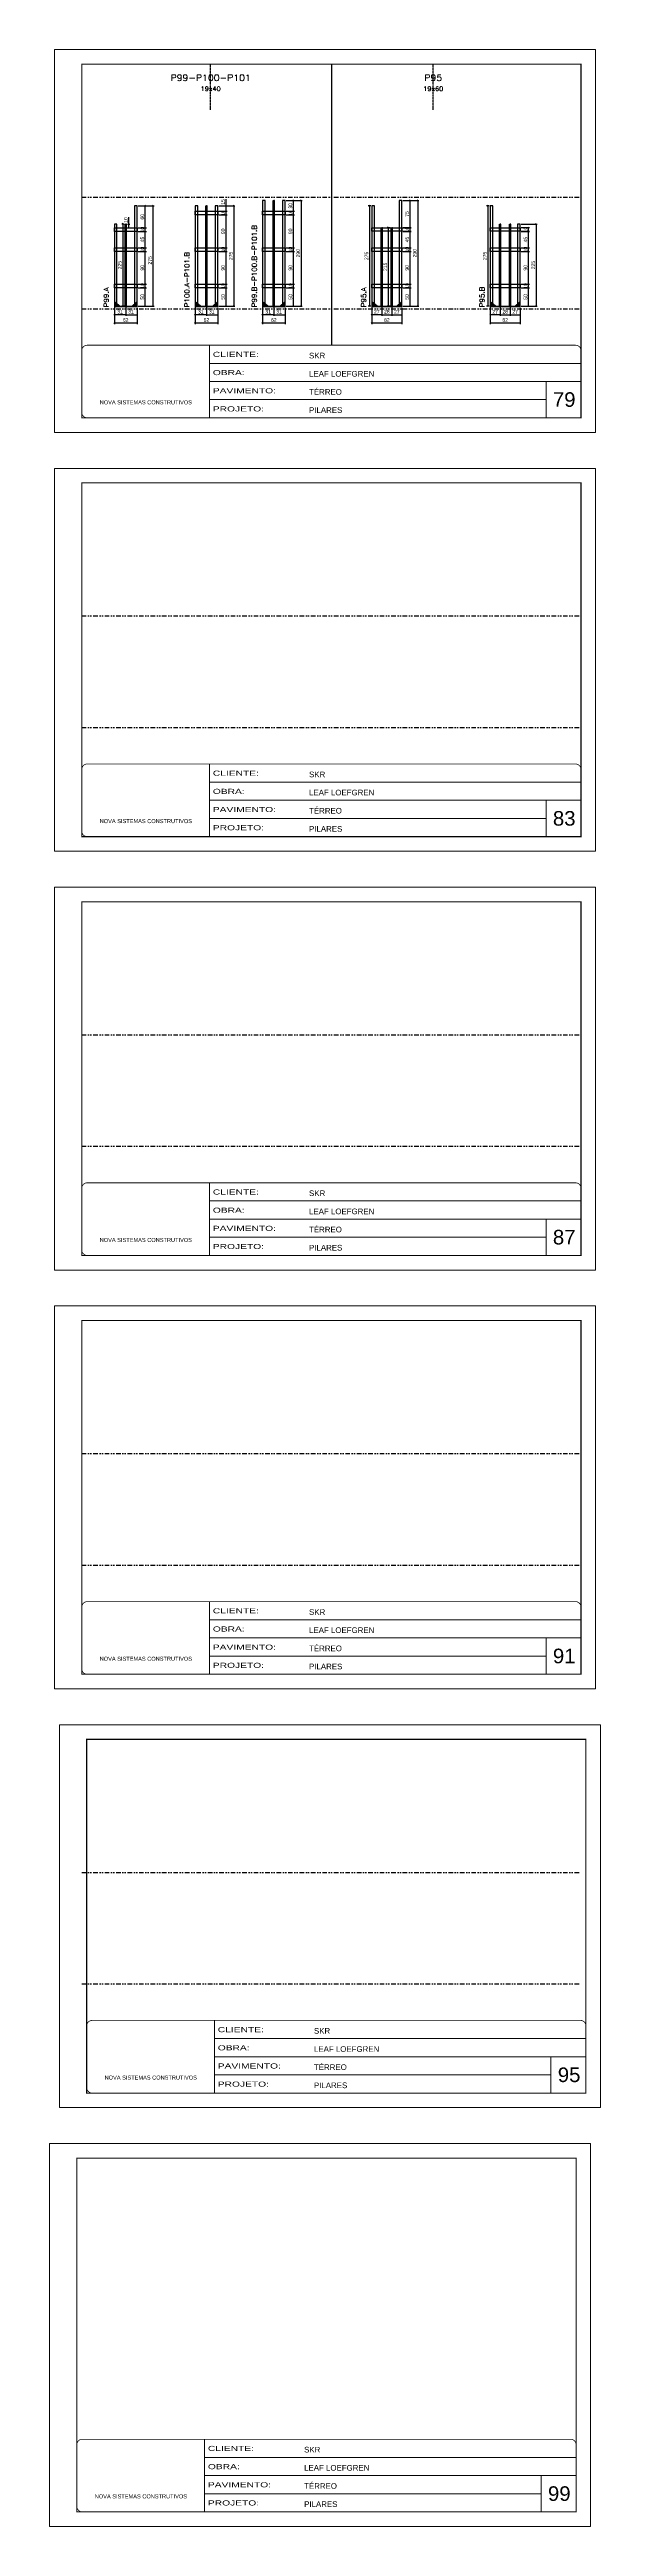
# Model space of a CAD drawing. Extents: x 14400 to 27878, y -21631 to 6985.
# Drawn here: x 17570 to 19082, y -21631 to -14838 of the extents above; entities that cross this region are included whole.
import ezdxf
from ezdxf.enums import TextEntityAlignment as Align

# ---------------------------------------------------------------- set-up
doc = ezdxf.new("R2010")
doc.units = 0
for name, pattern in [('CONTINUO', [0]), ('DASHED', [0.75, 0.5, -0.25]), ('DIVIDE2', [0.625, 0.25, -0.125, 0, -0.125, 0, -0.125]), ('HIDDEN', [0.375, 0.25, -0.125])]:
    doc.linetypes.add(name, pattern=pattern)
for name, color, linetype, lineweight in [('CARIMBO', 255, 'Continuous', 9), ('Folhas', 255, 'Continuous', 9), ('Madeira', 126, 'Continuous', 18), ('Sarr 2.2x7', 40, 'Continuous', 9), ('SARRAFO DE PRESSAO', 251, 'DASHED', 9), ('Texto Seção', 7, 'Continuous', 15)]:
    doc.layers.add(name, color=color, linetype=linetype, lineweight=lineweight)
for name, color, linetype in [('COTA', 241, 'Continuous'), ('Nível', 160, 'Continuous'), ('SARR_2.2x10', 60, 'Continuous'), ('SARR_3.5x7', 81, 'Continuous'), ('SARR_7x7', 40, 'Continuous'), ('Texto de Titulo', 7, 'Continuous'), ('Texto Qtd Sarr', 242, 'Continuous')]:
    doc.layers.add(name, color=color, linetype=linetype)
doc.styles.add('ARIAL', font='arial.ttf')
doc.styles.add('COTA TECNICA', font='techl___.ttf', dxfattribs={"height": 10})
doc.styles.add('REGUA-120', font='ROMANS.shx', dxfattribs={"height": 15})
doc.styles.add('ROMANS', font='romans.shx')
doc.styles.add('Tecnologia', font='')
doc.styles.get('Tecnologia').set_extended_font_data('Forgotten Futurist')
doc.dimstyles.new('PAINEL', dxfattribs={"dimtxt": 10, "dimasz": 3, "dimexe": 3, "dimexo": 3, "dimgap": 3, "dimtad": 1, "dimdec": 1, "dimzin": 12, "dimdsep": 46, "dimtxsty": 'COTA TECNICA', "dimblk1": 'OBLIQUE', "dimblk2": 'OBLIQUE', "dimsah": 1, "dimcen": 0.9, "dimclrd": 4, "dimclre": 4, "dimclrt": 240, "dimadec": 1, "dimazin": 3, "dimtfac": 1, "dimtdec": 1, "dimtmove": 0, "dimatfit": 3, "dimfxl": 1, "dimtolj": 1, "dimtzin": 12, "dimarcsym": 0})

# ---------------------------------------------------------------- blocks, each defined once
blk = doc.blocks.new('9999999999')
at = {"color": 30, "linetype": 'CONTINUO'}
for p, q in [((98564.6, 34230.2), (98564.6, 34429.4)), ((98564.6, 34379.6), (99584, 34379.6)), ((98564.6, 34329.8), (99488, 34329.8)), ((99584, 34329.8), (99488, 34329.8)), ((99488, 34329.8), (99488, 34230.2)), ((98564.6, 34280), (99488, 34280))]:
    blk.add_line(p, q, dxfattribs=at)
at = {"color": 30, "linetype": 'CONTINUO', "const_width": 2}
blk.add_lwpolyline([(99584, 34230.2), (99584, 34414.4, 0.414214), (99569, 34429.4), (98229, 34429.4, 0.414214), (98214, 34414.4), (98214, 34245.2, 0.414214), (98229, 34230.2), (99584, 34230.2)], format="xyb", dxfattribs=at)
at = {"layer": 'Folhas'}
blk.add_lwpolyline([(98139, 34190.2), (99624, 34190.2), (99624, 35240.2), (98139, 35240.2)], close=True, dxfattribs=at)
at = {"layer": 'Folhas', "color": 30, "const_width": 3}
blk.add_lwpolyline([(98214, 34230.2), (99584, 34230.2), (99584, 35200.2), (98214, 35200.2)], close=True, dxfattribs=at)
at = {"color": 7, "linetype": 'Continuous', "ltscale": 5, "style": 'ARIAL'}
for s, height, p in [('SKR', 15.48, (98837.7, 34393.1)), ('TÉRREO', 15.48, (98837.7, 34293.5)), ('LEAF LOEFGREN', 15.483, (98837.7, 34343.3)), ('NOVA SISTEMAS CONSTRUTIVOS', 11.059, (98263.2, 34267.2)), ('PILARES', 15.48, (98837.7, 34243.7))]:
    blk.add_text(s, height=height, dxfattribs=at).set_placement(p)
at = {"layer": 'Folhas', "color": 7, "style": 'Tecnologia', "width": 1.5}
for s, p in [('CLIENTE:', (98573.7, 34397.2)), ('OBRA:', (98573.7, 34347.3)), ('PAVIMENTO:', (98573.7, 34297.5)), ('PROJETO:', (98573.7, 34247.7))]:
    blk.add_text(s, height=14, dxfattribs=at).set_placement(p)
blk = doc.blocks.new('_Oblique')
at = {"color": 0, "linetype": 'ByBlock', "lineweight": -2}
blk.add_line((-0.5, -0.5), (0.5, 0.5), dxfattribs=at)
blk = doc.blocks.new('*D3535')
at = {"layer": 'COTA', "color": 4, "lineweight": -2, "transparency": 16777216}
for p, q in [((17748.1, -15544.7), (17748.1, -15568.4)), ((17779.1, -15544.7), (17779.1, -15568.4)), ((17779.1, -15565.4), (17748.1, -15565.4))]:
    blk.add_line(p, q, dxfattribs=at)
at = {"layer": 'Defpoints', "color": 0, "transparency": 16777216}
for p in [(17748.1, -15541.7), (17779.1, -15541.7), (17748.1, -15565.4)]:
    blk.add_point(p, dxfattribs=at)
at = {"layer": 'COTA', "color": 4, "lineweight": -2, "transparency": 16777216, "xscale": 3, "yscale": 3, "zscale": 3, "rotation": 180}
blk.add_blockref('_Oblique', (17748.1, -15565.4), dxfattribs=at)
at = {"layer": 'COTA', "color": 4, "lineweight": -2, "transparency": 16777216, "xscale": 3, "yscale": 3, "zscale": 3}
blk.add_blockref('_Oblique', (17779.1, -15565.4), dxfattribs=at)
at = {"layer": 'COTA', "color": 240, "transparency": 16777216, "insert": (17763.6, -15557.2), "char_height": 10, "attachment_point": 5, "style": 'COTA TECNICA'}
blk.add_mtext('\\A1;31', dxfattribs=at)
blk = doc.blocks.new('*D3536')
at = {"layer": 'COTA', "color": 4, "lineweight": -2, "transparency": 16777216}
for p, q in [((17779.1, -15544.7), (17779.1, -15568.4)), ((17810.1, -15546.9), (17810.1, -15568.4)), ((17779.1, -15565.4), (17810.1, -15565.4))]:
    blk.add_line(p, q, dxfattribs=at)
at = {"layer": 'Defpoints', "color": 0, "transparency": 16777216}
for p in [(17779.1, -15541.7), (17810.1, -15543.9), (17810.1, -15565.4)]:
    blk.add_point(p, dxfattribs=at)
at = {"layer": 'COTA', "color": 4, "lineweight": -2, "transparency": 16777216, "xscale": 3, "yscale": 3, "zscale": 3, "rotation": 180}
blk.add_blockref('_Oblique', (17779.1, -15565.4), dxfattribs=at)
at = {"layer": 'COTA', "color": 4, "lineweight": -2, "transparency": 16777216, "xscale": 3, "yscale": 3, "zscale": 3}
blk.add_blockref('_Oblique', (17810.1, -15565.4), dxfattribs=at)
at = {"layer": 'COTA', "color": 240, "transparency": 16777216, "insert": (17793.6, -15557.2), "char_height": 10, "attachment_point": 5, "style": 'COTA TECNICA'}
blk.add_mtext('\\A1;31', dxfattribs=at)
blk = doc.blocks.new('*D3538')
at = {"layer": 'COTA', "color": 4, "lineweight": -2, "transparency": 16777216}
for p, q in [((17813.1, -15491.7), (17835.8, -15491.7)), ((17813.1, -15541.7), (17835.8, -15541.7)), ((17832.8, -15541.7), (17832.8, -15491.7))]:
    blk.add_line(p, q, dxfattribs=at)
at = {"layer": 'Defpoints', "color": 0, "transparency": 16777216}
for p in [(17810.1, -15491.7), (17810.1, -15541.7), (17832.8, -15491.7)]:
    blk.add_point(p, dxfattribs=at)
at = {"layer": 'COTA', "color": 4, "lineweight": -2, "transparency": 16777216, "xscale": 3, "yscale": 3, "zscale": 3}
for p, rotation in [((17832.8, -15491.7), 90), ((17832.8, -15541.7), 270)]:
    blk.add_blockref('_Oblique', p, dxfattribs=dict(at, rotation=rotation))
at = {"layer": 'COTA', "color": 240, "transparency": 16777216, "insert": (17824.7, -15516.7), "char_height": 10, "attachment_point": 5, "rotation": 90, "style": 'COTA TECNICA'}
blk.add_mtext('\\A1;50', dxfattribs=at)
blk = doc.blocks.new('*D3540')
at = {"layer": 'COTA', "color": 4, "lineweight": -2, "transparency": 16777216}
for p, q in [((17813.1, -15481.7), (17835.8, -15481.7)), ((17832.8, -15491.7), (17832.8, -15481.7)), ((17813.1, -15491.7), (17835.8, -15491.7))]:
    blk.add_line(p, q, dxfattribs=at)
at = {"layer": 'Defpoints', "color": 0, "transparency": 16777216}
for p in [(17810.1, -15481.7), (17832.8, -15481.7), (17810.1, -15491.7)]:
    blk.add_point(p, dxfattribs=at)
at = {"layer": 'COTA', "color": 4, "lineweight": -2, "transparency": 16777216, "xscale": 3, "yscale": 3, "zscale": 3}
for p, rotation in [((17832.8, -15481.7), 90), ((17832.8, -15491.7), 270)]:
    blk.add_blockref('_Oblique', p, dxfattribs=dict(at, rotation=rotation))
at = {"layer": 'COTA', "color": 240, "transparency": 16777216, "insert": (17824.7, -15486.7), "char_height": 10, "attachment_point": 5, "rotation": 90, "style": 'COTA TECNICA'}
blk.add_mtext('\\A1;10', dxfattribs=at)
blk = doc.blocks.new('*D3541')
at = {"layer": 'COTA', "color": 4, "lineweight": -2, "transparency": 16777216}
for p, q in [((17813.1, -15391.7), (17835.8, -15391.7)), ((17832.8, -15481.7), (17832.8, -15391.7)), ((17813.1, -15481.7), (17835.8, -15481.7))]:
    blk.add_line(p, q, dxfattribs=at)
at = {"layer": 'Defpoints', "color": 0, "transparency": 16777216}
for p in [(17810.1, -15391.7), (17832.8, -15391.7), (17810.1, -15481.7)]:
    blk.add_point(p, dxfattribs=at)
at = {"layer": 'COTA', "color": 4, "lineweight": -2, "transparency": 16777216, "xscale": 3, "yscale": 3, "zscale": 3}
for p, rotation in [((17832.8, -15391.7), 90), ((17832.8, -15481.7), 270)]:
    blk.add_blockref('_Oblique', p, dxfattribs=dict(at, rotation=rotation))
at = {"layer": 'COTA', "color": 240, "transparency": 16777216, "insert": (17824.7, -15436.7), "char_height": 10, "attachment_point": 5, "rotation": 90, "style": 'COTA TECNICA'}
blk.add_mtext('\\A1;90', dxfattribs=at)
blk = doc.blocks.new('*D3542')
at = {"layer": 'COTA', "color": 4, "lineweight": -2, "transparency": 16777216}
for p, q in [((17813.1, -15381.7), (17835.8, -15381.7)), ((17813.1, -15391.7), (17835.8, -15391.7)), ((17832.8, -15391.7), (17832.8, -15381.7))]:
    blk.add_line(p, q, dxfattribs=at)
at = {"layer": 'Defpoints', "color": 0, "transparency": 16777216}
for p in [(17810.1, -15381.7), (17810.1, -15391.7), (17832.8, -15381.7)]:
    blk.add_point(p, dxfattribs=at)
at = {"layer": 'COTA', "color": 4, "lineweight": -2, "transparency": 16777216, "xscale": 3, "yscale": 3, "zscale": 3}
for p, rotation in [((17832.8, -15381.7), 90), ((17832.8, -15391.7), 270)]:
    blk.add_blockref('_Oblique', p, dxfattribs=dict(at, rotation=rotation))
at = {"layer": 'COTA', "color": 240, "transparency": 16777216, "insert": (17824.7, -15386.7), "char_height": 10, "attachment_point": 5, "rotation": 90, "style": 'COTA TECNICA'}
blk.add_mtext('\\A1;10', dxfattribs=at)
blk = doc.blocks.new('*D3545')
at = {"layer": 'COTA', "color": 4, "lineweight": -2, "transparency": 16777216}
for p, q in [((17813.1, -15266.8), (17857, -15266.8)), ((17854, -15541.8), (17854, -15266.8)), ((17813.1, -15541.8), (17857, -15541.8))]:
    blk.add_line(p, q, dxfattribs=at)
at = {"layer": 'Defpoints', "color": 0, "transparency": 16777216}
for p in [(17810.1, -15266.8), (17854, -15266.8), (17810.1, -15541.8)]:
    blk.add_point(p, dxfattribs=at)
at = {"layer": 'COTA', "color": 4, "lineweight": -2, "transparency": 16777216, "xscale": 3, "yscale": 3, "zscale": 3}
for p, rotation in [((17854, -15266.8), 90), ((17854, -15541.8), 270)]:
    blk.add_blockref('_Oblique', p, dxfattribs=dict(at, rotation=rotation))
at = {"layer": 'COTA', "color": 240, "transparency": 16777216, "insert": (17845.9, -15416.5), "char_height": 10, "attachment_point": 5, "rotation": 90, "style": 'COTA TECNICA'}
blk.add_mtext('\\A1;275', dxfattribs=at)
blk = doc.blocks.new('*D3547')
at = {"layer": 'COTA', "color": 4, "lineweight": -2, "transparency": 16777216}
for p, q in [((17748.1, -15546.9), (17748.1, -15591.1)), ((17810.1, -15546.9), (17810.1, -15591.1)), ((17748.1, -15588.1), (17810.1, -15588.1))]:
    blk.add_line(p, q, dxfattribs=at)
at = {"layer": 'Defpoints', "color": 0, "transparency": 16777216}
for p in [(17748.1, -15543.9), (17810.1, -15543.9), (17810.1, -15588.1)]:
    blk.add_point(p, dxfattribs=at)
at = {"layer": 'COTA', "color": 4, "lineweight": -2, "transparency": 16777216, "xscale": 3, "yscale": 3, "zscale": 3, "rotation": 180}
blk.add_blockref('_Oblique', (17748.1, -15588.1), dxfattribs=at)
at = {"layer": 'COTA', "color": 4, "lineweight": -2, "transparency": 16777216, "xscale": 3, "yscale": 3, "zscale": 3}
blk.add_blockref('_Oblique', (17810.1, -15588.1), dxfattribs=at)
at = {"layer": 'COTA', "color": 240, "transparency": 16777216, "insert": (17779.1, -15580), "char_height": 10, "attachment_point": 5, "style": 'COTA TECNICA'}
blk.add_mtext('\\A1;62', dxfattribs=at)
blk = doc.blocks.new('*D3548')
at = {"layer": 'COTA', "color": 4, "lineweight": -2, "transparency": 16777216}
for p, q in [((17969.6, -15544.7), (17969.6, -15568.4)), ((18000.6, -15544.7), (18000.6, -15568.4)), ((18000.6, -15565.4), (17969.6, -15565.4))]:
    blk.add_line(p, q, dxfattribs=at)
at = {"layer": 'Defpoints', "color": 0, "transparency": 16777216}
for p in [(17969.6, -15541.7), (18000.6, -15541.7), (17969.6, -15565.4)]:
    blk.add_point(p, dxfattribs=at)
at = {"layer": 'COTA', "color": 4, "lineweight": -2, "transparency": 16777216, "xscale": 3, "yscale": 3, "zscale": 3, "rotation": 180}
blk.add_blockref('_Oblique', (17969.6, -15565.4), dxfattribs=at)
at = {"layer": 'COTA', "color": 4, "lineweight": -2, "transparency": 16777216, "xscale": 3, "yscale": 3, "zscale": 3}
blk.add_blockref('_Oblique', (18000.6, -15565.4), dxfattribs=at)
at = {"layer": 'COTA', "color": 240, "transparency": 16777216, "insert": (17985.1, -15557.2), "char_height": 10, "attachment_point": 5, "style": 'COTA TECNICA'}
blk.add_mtext('\\A1;31', dxfattribs=at)
blk = doc.blocks.new('*D3549')
at = {"layer": 'COTA', "color": 4, "lineweight": -2, "transparency": 16777216}
for p, q in [((18000.6, -15544.7), (18000.6, -15568.4)), ((18031.6, -15546.9), (18031.6, -15568.4)), ((18000.6, -15565.4), (18031.6, -15565.4))]:
    blk.add_line(p, q, dxfattribs=at)
at = {"layer": 'Defpoints', "color": 0, "transparency": 16777216}
for p in [(18000.6, -15541.7), (18031.6, -15543.9), (18031.6, -15565.4)]:
    blk.add_point(p, dxfattribs=at)
at = {"layer": 'COTA', "color": 4, "lineweight": -2, "transparency": 16777216, "xscale": 3, "yscale": 3, "zscale": 3, "rotation": 180}
blk.add_blockref('_Oblique', (18000.6, -15565.4), dxfattribs=at)
at = {"layer": 'COTA', "color": 4, "lineweight": -2, "transparency": 16777216, "xscale": 3, "yscale": 3, "zscale": 3}
blk.add_blockref('_Oblique', (18031.6, -15565.4), dxfattribs=at)
at = {"layer": 'COTA', "color": 240, "transparency": 16777216, "insert": (18015.1, -15557.2), "char_height": 10, "attachment_point": 5, "style": 'COTA TECNICA'}
blk.add_mtext('\\A1;31', dxfattribs=at)
blk = doc.blocks.new('*D3550')
at = {"layer": 'COTA', "color": 4, "lineweight": -2, "transparency": 16777216}
for p, q in [((18034.6, -15491.7), (18057.3, -15491.7)), ((18034.6, -15541.7), (18057.3, -15541.7)), ((18054.3, -15541.7), (18054.3, -15491.7))]:
    blk.add_line(p, q, dxfattribs=at)
at = {"layer": 'Defpoints', "color": 0, "transparency": 16777216}
for p in [(18031.6, -15491.7), (18031.6, -15541.7), (18054.3, -15491.7)]:
    blk.add_point(p, dxfattribs=at)
at = {"layer": 'COTA', "color": 4, "lineweight": -2, "transparency": 16777216, "xscale": 3, "yscale": 3, "zscale": 3}
for p, rotation in [((18054.3, -15491.7), 90), ((18054.3, -15541.7), 270)]:
    blk.add_blockref('_Oblique', p, dxfattribs=dict(at, rotation=rotation))
at = {"layer": 'COTA', "color": 240, "transparency": 16777216, "insert": (18046.2, -15516.7), "char_height": 10, "attachment_point": 5, "rotation": 90, "style": 'COTA TECNICA'}
blk.add_mtext('\\A1;50', dxfattribs=at)
blk = doc.blocks.new('*D3551')
at = {"layer": 'COTA', "color": 4, "lineweight": -2, "transparency": 16777216}
for p, q in [((18034.6, -15481.7), (18057.3, -15481.7)), ((18054.3, -15491.7), (18054.3, -15481.7)), ((18034.6, -15491.7), (18057.3, -15491.7))]:
    blk.add_line(p, q, dxfattribs=at)
at = {"layer": 'Defpoints', "color": 0, "transparency": 16777216}
for p in [(18031.6, -15481.7), (18054.3, -15481.7), (18031.6, -15491.7)]:
    blk.add_point(p, dxfattribs=at)
at = {"layer": 'COTA', "color": 4, "lineweight": -2, "transparency": 16777216, "xscale": 3, "yscale": 3, "zscale": 3}
for p, rotation in [((18054.3, -15481.7), 90), ((18054.3, -15491.7), 270)]:
    blk.add_blockref('_Oblique', p, dxfattribs=dict(at, rotation=rotation))
at = {"layer": 'COTA', "color": 240, "transparency": 16777216, "insert": (18046.2, -15486.7), "char_height": 10, "attachment_point": 5, "rotation": 90, "style": 'COTA TECNICA'}
blk.add_mtext('\\A1;10', dxfattribs=at)
blk = doc.blocks.new('*D3552')
at = {"layer": 'COTA', "color": 4, "lineweight": -2, "transparency": 16777216}
for p, q in [((18034.6, -15391.7), (18057.3, -15391.7)), ((18054.3, -15481.7), (18054.3, -15391.7)), ((18034.6, -15481.7), (18057.3, -15481.7))]:
    blk.add_line(p, q, dxfattribs=at)
at = {"layer": 'Defpoints', "color": 0, "transparency": 16777216}
for p in [(18031.6, -15391.7), (18054.3, -15391.7), (18031.6, -15481.7)]:
    blk.add_point(p, dxfattribs=at)
at = {"layer": 'COTA', "color": 4, "lineweight": -2, "transparency": 16777216, "xscale": 3, "yscale": 3, "zscale": 3}
for p, rotation in [((18054.3, -15391.7), 90), ((18054.3, -15481.7), 270)]:
    blk.add_blockref('_Oblique', p, dxfattribs=dict(at, rotation=rotation))
at = {"layer": 'COTA', "color": 240, "transparency": 16777216, "insert": (18046.2, -15436.7), "char_height": 10, "attachment_point": 5, "rotation": 90, "style": 'COTA TECNICA'}
blk.add_mtext('\\A1;90', dxfattribs=at)
blk = doc.blocks.new('*D3553')
at = {"layer": 'COTA', "color": 4, "lineweight": -2, "transparency": 16777216}
for p, q in [((18034.6, -15381.7), (18057.3, -15381.7)), ((18034.6, -15391.7), (18057.3, -15391.7)), ((18054.3, -15391.7), (18054.3, -15381.7))]:
    blk.add_line(p, q, dxfattribs=at)
at = {"layer": 'Defpoints', "color": 0, "transparency": 16777216}
for p in [(18031.6, -15381.7), (18031.6, -15391.7), (18054.3, -15381.7)]:
    blk.add_point(p, dxfattribs=at)
at = {"layer": 'COTA', "color": 4, "lineweight": -2, "transparency": 16777216, "xscale": 3, "yscale": 3, "zscale": 3}
for p, rotation in [((18054.3, -15381.7), 90), ((18054.3, -15391.7), 270)]:
    blk.add_blockref('_Oblique', p, dxfattribs=dict(at, rotation=rotation))
at = {"layer": 'COTA', "color": 240, "transparency": 16777216, "insert": (18046.2, -15386.7), "char_height": 10, "attachment_point": 5, "rotation": 90, "style": 'COTA TECNICA'}
blk.add_mtext('\\A1;10', dxfattribs=at)
blk = doc.blocks.new('*D3554')
at = {"layer": 'COTA', "color": 4, "lineweight": -2, "transparency": 16777216}
for p, q in [((18034.6, -15291.8), (18057.3, -15291.8)), ((18054.3, -15381.7), (18054.3, -15291.8)), ((18034.6, -15381.7), (18057.3, -15381.7))]:
    blk.add_line(p, q, dxfattribs=at)
at = {"layer": 'Defpoints', "color": 0, "transparency": 16777216}
for p in [(18031.6, -15291.8), (18054.3, -15291.8), (18031.6, -15381.7)]:
    blk.add_point(p, dxfattribs=at)
at = {"layer": 'COTA', "color": 4, "lineweight": -2, "transparency": 16777216, "xscale": 3, "yscale": 3, "zscale": 3}
for p, rotation in [((18054.3, -15291.8), 90), ((18054.3, -15381.7), 270)]:
    blk.add_blockref('_Oblique', p, dxfattribs=dict(at, rotation=rotation))
at = {"layer": 'COTA', "color": 240, "transparency": 16777216, "insert": (18046.2, -15336.7), "char_height": 10, "attachment_point": 5, "rotation": 90, "style": 'COTA TECNICA'}
blk.add_mtext('\\A1;90', dxfattribs=at)
blk = doc.blocks.new('*D3555')
at = {"layer": 'COTA', "color": 4, "lineweight": -2, "transparency": 16777216}
for p, q in [((18034.6, -15281.7), (18057.3, -15281.7)), ((18054.3, -15291.7), (18054.3, -15281.7)), ((18034.6, -15291.7), (18057.3, -15291.7))]:
    blk.add_line(p, q, dxfattribs=at)
at = {"layer": 'Defpoints', "color": 0, "transparency": 16777216}
for p in [(18031.6, -15281.7), (18054.3, -15281.7), (18031.6, -15291.7)]:
    blk.add_point(p, dxfattribs=at)
at = {"layer": 'COTA', "color": 4, "lineweight": -2, "transparency": 16777216, "xscale": 3, "yscale": 3, "zscale": 3}
for p, rotation in [((18054.3, -15281.7), 90), ((18054.3, -15291.7), 270)]:
    blk.add_blockref('_Oblique', p, dxfattribs=dict(at, rotation=rotation))
at = {"layer": 'COTA', "color": 240, "transparency": 16777216, "insert": (18046.2, -15286.7), "char_height": 10, "attachment_point": 5, "rotation": 90, "style": 'COTA TECNICA'}
blk.add_mtext('\\A1;10', dxfattribs=at)
blk = doc.blocks.new('*D3557')
at = {"layer": 'COTA', "color": 4, "lineweight": -2, "transparency": 16777216}
for p, q in [((18034.6, -15266.8), (18057.3, -15266.8)), ((18034.6, -15281.8), (18057.3, -15281.8)), ((18054.3, -15266.8), (18054.3, -15248.4)), ((18054.3, -15281.8), (18054.3, -15266.8))]:
    blk.add_line(p, q, dxfattribs=at)
at = {"layer": 'Defpoints', "color": 0, "transparency": 16777216}
for p in [(18031.6, -15266.8), (18031.6, -15281.8), (18054.3, -15266.8)]:
    blk.add_point(p, dxfattribs=at)
at = {"layer": 'COTA', "color": 4, "lineweight": -2, "transparency": 16777216, "xscale": 3, "yscale": 3, "zscale": 3}
for p, rotation in [((18054.3, -15266.8), 90), ((18054.3, -15281.8), 270)]:
    blk.add_blockref('_Oblique', p, dxfattribs=dict(at, rotation=rotation))
at = {"layer": 'COTA', "color": 240, "transparency": 16777216, "insert": (18046.2, -15256.1), "char_height": 10, "attachment_point": 5, "rotation": 90, "style": 'COTA TECNICA'}
blk.add_mtext('\\A1;15', dxfattribs=at)
blk = doc.blocks.new('*D3558')
at = {"layer": 'COTA', "color": 4, "lineweight": -2, "transparency": 16777216}
for p, q in [((17969.6, -15546.9), (17969.6, -15591.1)), ((18031.6, -15546.9), (18031.6, -15591.1)), ((17969.6, -15588.1), (18031.6, -15588.1))]:
    blk.add_line(p, q, dxfattribs=at)
at = {"layer": 'Defpoints', "color": 0, "transparency": 16777216}
for p in [(17969.6, -15543.9), (18031.6, -15543.9), (18031.6, -15588.1)]:
    blk.add_point(p, dxfattribs=at)
at = {"layer": 'COTA', "color": 4, "lineweight": -2, "transparency": 16777216, "xscale": 3, "yscale": 3, "zscale": 3, "rotation": 180}
blk.add_blockref('_Oblique', (17969.6, -15588.1), dxfattribs=at)
at = {"layer": 'COTA', "color": 4, "lineweight": -2, "transparency": 16777216, "xscale": 3, "yscale": 3, "zscale": 3}
blk.add_blockref('_Oblique', (18031.6, -15588.1), dxfattribs=at)
at = {"layer": 'COTA', "color": 240, "transparency": 16777216, "insert": (18000.6, -15580), "char_height": 10, "attachment_point": 5, "style": 'COTA TECNICA'}
blk.add_mtext('\\A1;62', dxfattribs=at)
blk = doc.blocks.new('*D3559')
at = {"layer": 'COTA', "color": 4, "lineweight": -2, "transparency": 16777216}
for p, q in [((17774.4, -15316.8), (17768.2, -15316.8)), ((17771.2, -15316.8), (17771.2, -15541.7)), ((17774.4, -15541.7), (17768.2, -15541.7))]:
    blk.add_line(p, q, dxfattribs=at)
at = {"layer": 'Defpoints', "color": 0, "transparency": 16777216}
for p in [(17777.4, -15316.8), (17771.2, -15541.7), (17777.4, -15541.7)]:
    blk.add_point(p, dxfattribs=at)
at = {"layer": 'COTA', "color": 4, "lineweight": -2, "transparency": 16777216, "xscale": 3, "yscale": 3, "zscale": 3}
for p, rotation in [((17771.2, -15316.8), 90), ((17771.2, -15541.7), 270)]:
    blk.add_blockref('_Oblique', p, dxfattribs=dict(at, rotation=rotation))
at = {"layer": 'COTA', "color": 240, "transparency": 16777216, "insert": (17763.1, -15429.2), "char_height": 10, "attachment_point": 5, "rotation": 90, "style": 'COTA TECNICA'}
blk.add_mtext('\\A1;225', dxfattribs=at)
blk = doc.blocks.new('*D3563')
at = {"layer": 'COTA', "color": 4, "lineweight": -2, "transparency": 16777216}
for p, q in [((17813.1, -15336.8), (17835.8, -15336.8)), ((17832.8, -15381.8), (17832.8, -15336.8)), ((17813.1, -15381.8), (17835.8, -15381.8))]:
    blk.add_line(p, q, dxfattribs=at)
at = {"layer": 'Defpoints', "color": 0, "transparency": 16777216}
for p in [(17810.1, -15336.8), (17832.8, -15336.8), (17810.1, -15381.8)]:
    blk.add_point(p, dxfattribs=at)
at = {"layer": 'COTA', "color": 4, "lineweight": -2, "transparency": 16777216, "xscale": 3, "yscale": 3, "zscale": 3}
for p, rotation in [((17832.8, -15336.8), 90), ((17832.8, -15381.8), 270)]:
    blk.add_blockref('_Oblique', p, dxfattribs=dict(at, rotation=rotation))
at = {"layer": 'COTA', "color": 240, "transparency": 16777216, "insert": (17824.7, -15359.3), "char_height": 10, "attachment_point": 5, "rotation": 90, "style": 'COTA TECNICA'}
blk.add_mtext('\\A1;45', dxfattribs=at)
blk = doc.blocks.new('*D3564')
at = {"layer": 'COTA', "color": 4, "lineweight": -2, "transparency": 16777216}
for p, q in [((17813.1, -15326.8), (17835.8, -15326.8)), ((17813.1, -15336.8), (17835.8, -15336.8)), ((17832.8, -15336.8), (17832.8, -15326.8))]:
    blk.add_line(p, q, dxfattribs=at)
at = {"layer": 'Defpoints', "color": 0, "transparency": 16777216}
for p in [(17810.1, -15326.8), (17810.1, -15336.8), (17832.8, -15326.8)]:
    blk.add_point(p, dxfattribs=at)
at = {"layer": 'COTA', "color": 4, "lineweight": -2, "transparency": 16777216, "xscale": 3, "yscale": 3, "zscale": 3}
for p, rotation in [((17832.8, -15326.8), 90), ((17832.8, -15336.8), 270)]:
    blk.add_blockref('_Oblique', p, dxfattribs=dict(at, rotation=rotation))
at = {"layer": 'COTA', "color": 240, "transparency": 16777216, "insert": (17824.7, -15331.8), "char_height": 10, "attachment_point": 5, "rotation": 90, "style": 'COTA TECNICA'}
blk.add_mtext('\\A1;10', dxfattribs=at)
blk = doc.blocks.new('*D3565')
at = {"layer": 'COTA', "color": 4, "lineweight": -2, "transparency": 16777216}
for p, q in [((17813.1, -15266.8), (17835.8, -15266.8)), ((17832.8, -15326.8), (17832.8, -15266.8)), ((17813.1, -15326.8), (17835.8, -15326.8))]:
    blk.add_line(p, q, dxfattribs=at)
at = {"layer": 'Defpoints', "color": 0, "transparency": 16777216}
for p in [(17810.1, -15266.8), (17832.8, -15266.8), (17810.1, -15326.8)]:
    blk.add_point(p, dxfattribs=at)
at = {"layer": 'COTA', "color": 4, "lineweight": -2, "transparency": 16777216, "xscale": 3, "yscale": 3, "zscale": 3}
for p, rotation in [((17832.8, -15266.8), 90), ((17832.8, -15326.8), 270)]:
    blk.add_blockref('_Oblique', p, dxfattribs=dict(at, rotation=rotation))
at = {"layer": 'COTA', "color": 240, "transparency": 16777216, "insert": (17824.7, -15296.8), "char_height": 10, "attachment_point": 5, "rotation": 90, "style": 'COTA TECNICA'}
blk.add_mtext('\\A1;60', dxfattribs=at)
blk = doc.blocks.new('*D3566')
at = {"layer": 'COTA', "color": 4, "lineweight": -2, "transparency": 16777216}
for p, q in [((17783.9, -15316.8), (17790.3, -15316.8)), ((17783.9, -15326.8), (17790.3, -15326.8)), ((17787.3, -15316.8), (17787.3, -15298.3)), ((17787.3, -15326.8), (17787.3, -15316.8))]:
    blk.add_line(p, q, dxfattribs=at)
at = {"layer": 'Defpoints', "color": 0, "transparency": 16777216}
for p in [(17780.9, -15316.8), (17780.9, -15326.8), (17787.3, -15316.8)]:
    blk.add_point(p, dxfattribs=at)
at = {"layer": 'COTA', "color": 4, "lineweight": -2, "transparency": 16777216, "xscale": 3, "yscale": 3, "zscale": 3}
for p, rotation in [((17787.3, -15316.8), 90), ((17787.3, -15326.8), 270)]:
    blk.add_blockref('_Oblique', p, dxfattribs=dict(at, rotation=rotation))
at = {"layer": 'COTA', "color": 240, "transparency": 16777216, "insert": (17779.2, -15306), "char_height": 10, "attachment_point": 5, "rotation": 90, "style": 'COTA TECNICA'}
blk.add_mtext('\\A1;10', dxfattribs=at)
blk = doc.blocks.new('*D3567')
at = {"layer": 'COTA', "color": 4, "lineweight": -2, "transparency": 16777216}
for p, q in [((18154.5, -15544.7), (18154.5, -15568.4)), ((18185.5, -15544.7), (18185.5, -15568.4)), ((18185.5, -15565.4), (18154.5, -15565.4))]:
    blk.add_line(p, q, dxfattribs=at)
at = {"layer": 'Defpoints', "color": 0, "transparency": 16777216}
for p in [(18154.5, -15541.7), (18185.5, -15541.7), (18154.5, -15565.4)]:
    blk.add_point(p, dxfattribs=at)
at = {"layer": 'COTA', "color": 4, "lineweight": -2, "transparency": 16777216, "xscale": 3, "yscale": 3, "zscale": 3, "rotation": 180}
blk.add_blockref('_Oblique', (18154.5, -15565.4), dxfattribs=at)
at = {"layer": 'COTA', "color": 4, "lineweight": -2, "transparency": 16777216, "xscale": 3, "yscale": 3, "zscale": 3}
blk.add_blockref('_Oblique', (18185.5, -15565.4), dxfattribs=at)
at = {"layer": 'COTA', "color": 240, "transparency": 16777216, "insert": (18170, -15557.2), "char_height": 10, "attachment_point": 5, "style": 'COTA TECNICA'}
blk.add_mtext('\\A1;31', dxfattribs=at)
blk = doc.blocks.new('*D3568')
at = {"layer": 'COTA', "color": 4, "lineweight": -2, "transparency": 16777216}
for p, q in [((18185.5, -15544.7), (18185.5, -15568.4)), ((18216.5, -15546.9), (18216.5, -15568.4)), ((18185.5, -15565.4), (18216.5, -15565.4))]:
    blk.add_line(p, q, dxfattribs=at)
at = {"layer": 'Defpoints', "color": 0, "transparency": 16777216}
for p in [(18185.5, -15541.7), (18216.5, -15543.9), (18216.5, -15565.4)]:
    blk.add_point(p, dxfattribs=at)
at = {"layer": 'COTA', "color": 4, "lineweight": -2, "transparency": 16777216, "xscale": 3, "yscale": 3, "zscale": 3, "rotation": 180}
blk.add_blockref('_Oblique', (18185.5, -15565.4), dxfattribs=at)
at = {"layer": 'COTA', "color": 4, "lineweight": -2, "transparency": 16777216, "xscale": 3, "yscale": 3, "zscale": 3}
blk.add_blockref('_Oblique', (18216.5, -15565.4), dxfattribs=at)
at = {"layer": 'COTA', "color": 240, "transparency": 16777216, "insert": (18200, -15557.2), "char_height": 10, "attachment_point": 5, "style": 'COTA TECNICA'}
blk.add_mtext('\\A1;31', dxfattribs=at)
blk = doc.blocks.new('*D3569')
at = {"layer": 'COTA', "color": 4, "lineweight": -2, "transparency": 16777216}
for p, q in [((18219.5, -15491.7), (18242.2, -15491.7)), ((18219.5, -15541.7), (18242.2, -15541.7)), ((18239.2, -15541.7), (18239.2, -15491.7))]:
    blk.add_line(p, q, dxfattribs=at)
at = {"layer": 'Defpoints', "color": 0, "transparency": 16777216}
for p in [(18216.5, -15491.7), (18216.5, -15541.7), (18239.2, -15491.7)]:
    blk.add_point(p, dxfattribs=at)
at = {"layer": 'COTA', "color": 4, "lineweight": -2, "transparency": 16777216, "xscale": 3, "yscale": 3, "zscale": 3}
for p, rotation in [((18239.2, -15491.7), 90), ((18239.2, -15541.7), 270)]:
    blk.add_blockref('_Oblique', p, dxfattribs=dict(at, rotation=rotation))
at = {"layer": 'COTA', "color": 240, "transparency": 16777216, "insert": (18231, -15516.7), "char_height": 10, "attachment_point": 5, "rotation": 90, "style": 'COTA TECNICA'}
blk.add_mtext('\\A1;50', dxfattribs=at)
blk = doc.blocks.new('*D3570')
at = {"layer": 'COTA', "color": 4, "lineweight": -2, "transparency": 16777216}
for p, q in [((18219.5, -15481.7), (18242.2, -15481.7)), ((18239.2, -15491.7), (18239.2, -15481.7)), ((18219.5, -15491.7), (18242.2, -15491.7))]:
    blk.add_line(p, q, dxfattribs=at)
at = {"layer": 'Defpoints', "color": 0, "transparency": 16777216}
for p in [(18216.5, -15481.7), (18239.2, -15481.7), (18216.5, -15491.7)]:
    blk.add_point(p, dxfattribs=at)
at = {"layer": 'COTA', "color": 4, "lineweight": -2, "transparency": 16777216, "xscale": 3, "yscale": 3, "zscale": 3}
for p, rotation in [((18239.2, -15481.7), 90), ((18239.2, -15491.7), 270)]:
    blk.add_blockref('_Oblique', p, dxfattribs=dict(at, rotation=rotation))
at = {"layer": 'COTA', "color": 240, "transparency": 16777216, "insert": (18231, -15486.7), "char_height": 10, "attachment_point": 5, "rotation": 90, "style": 'COTA TECNICA'}
blk.add_mtext('\\A1;10', dxfattribs=at)
blk = doc.blocks.new('*D3571')
at = {"layer": 'COTA', "color": 4, "lineweight": -2, "transparency": 16777216}
for p, q in [((18219.5, -15391.7), (18242.2, -15391.7)), ((18239.2, -15481.7), (18239.2, -15391.7)), ((18219.5, -15481.7), (18242.2, -15481.7))]:
    blk.add_line(p, q, dxfattribs=at)
at = {"layer": 'Defpoints', "color": 0, "transparency": 16777216}
for p in [(18216.5, -15391.7), (18239.2, -15391.7), (18216.5, -15481.7)]:
    blk.add_point(p, dxfattribs=at)
at = {"layer": 'COTA', "color": 4, "lineweight": -2, "transparency": 16777216, "xscale": 3, "yscale": 3, "zscale": 3}
for p, rotation in [((18239.2, -15391.7), 90), ((18239.2, -15481.7), 270)]:
    blk.add_blockref('_Oblique', p, dxfattribs=dict(at, rotation=rotation))
at = {"layer": 'COTA', "color": 240, "transparency": 16777216, "insert": (18231, -15436.7), "char_height": 10, "attachment_point": 5, "rotation": 90, "style": 'COTA TECNICA'}
blk.add_mtext('\\A1;90', dxfattribs=at)
blk = doc.blocks.new('*D3572')
at = {"layer": 'COTA', "color": 4, "lineweight": -2, "transparency": 16777216}
for p, q in [((18219.5, -15381.7), (18242.2, -15381.7)), ((18219.5, -15391.7), (18242.2, -15391.7)), ((18239.2, -15391.7), (18239.2, -15381.7))]:
    blk.add_line(p, q, dxfattribs=at)
at = {"layer": 'Defpoints', "color": 0, "transparency": 16777216}
for p in [(18216.5, -15381.7), (18216.5, -15391.7), (18239.2, -15381.7)]:
    blk.add_point(p, dxfattribs=at)
at = {"layer": 'COTA', "color": 4, "lineweight": -2, "transparency": 16777216, "xscale": 3, "yscale": 3, "zscale": 3}
for p, rotation in [((18239.2, -15381.7), 90), ((18239.2, -15391.7), 270)]:
    blk.add_blockref('_Oblique', p, dxfattribs=dict(at, rotation=rotation))
at = {"layer": 'COTA', "color": 240, "transparency": 16777216, "insert": (18231, -15386.7), "char_height": 10, "attachment_point": 5, "rotation": 90, "style": 'COTA TECNICA'}
blk.add_mtext('\\A1;10', dxfattribs=at)
blk = doc.blocks.new('*D3573')
at = {"layer": 'COTA', "color": 4, "lineweight": -2, "transparency": 16777216}
for p, q in [((18219.5, -15291.8), (18242.2, -15291.8)), ((18239.2, -15381.7), (18239.2, -15291.8)), ((18219.5, -15381.7), (18242.2, -15381.7))]:
    blk.add_line(p, q, dxfattribs=at)
at = {"layer": 'Defpoints', "color": 0, "transparency": 16777216}
for p in [(18216.5, -15291.8), (18239.2, -15291.8), (18216.5, -15381.7)]:
    blk.add_point(p, dxfattribs=at)
at = {"layer": 'COTA', "color": 4, "lineweight": -2, "transparency": 16777216, "xscale": 3, "yscale": 3, "zscale": 3}
for p, rotation in [((18239.2, -15291.8), 90), ((18239.2, -15381.7), 270)]:
    blk.add_blockref('_Oblique', p, dxfattribs=dict(at, rotation=rotation))
at = {"layer": 'COTA', "color": 240, "transparency": 16777216, "insert": (18231, -15336.7), "char_height": 10, "attachment_point": 5, "rotation": 90, "style": 'COTA TECNICA'}
blk.add_mtext('\\A1;90', dxfattribs=at)
blk = doc.blocks.new('*D3574')
at = {"layer": 'COTA', "color": 4, "lineweight": -2, "transparency": 16777216}
for p, q in [((18219.5, -15281.7), (18242.2, -15281.7)), ((18239.2, -15291.7), (18239.2, -15281.7)), ((18219.5, -15291.7), (18242.2, -15291.7))]:
    blk.add_line(p, q, dxfattribs=at)
at = {"layer": 'Defpoints', "color": 0, "transparency": 16777216}
for p in [(18216.5, -15281.7), (18239.2, -15281.7), (18216.5, -15291.7)]:
    blk.add_point(p, dxfattribs=at)
at = {"layer": 'COTA', "color": 4, "lineweight": -2, "transparency": 16777216, "xscale": 3, "yscale": 3, "zscale": 3}
for p, rotation in [((18239.2, -15281.7), 90), ((18239.2, -15291.7), 270)]:
    blk.add_blockref('_Oblique', p, dxfattribs=dict(at, rotation=rotation))
at = {"layer": 'COTA', "color": 240, "transparency": 16777216, "insert": (18231, -15286.7), "char_height": 10, "attachment_point": 5, "rotation": 90, "style": 'COTA TECNICA'}
blk.add_mtext('\\A1;10', dxfattribs=at)
blk = doc.blocks.new('*D3576')
at = {"layer": 'COTA', "color": 4, "lineweight": -2, "transparency": 16777216}
for p, q in [((18219.5, -15251.8), (18242.2, -15251.8)), ((18219.5, -15281.8), (18242.2, -15281.8)), ((18239.2, -15281.8), (18239.2, -15251.8))]:
    blk.add_line(p, q, dxfattribs=at)
at = {"layer": 'Defpoints', "color": 0, "transparency": 16777216}
for p in [(18216.5, -15251.8), (18216.5, -15281.8), (18239.2, -15251.8)]:
    blk.add_point(p, dxfattribs=at)
at = {"layer": 'COTA', "color": 4, "lineweight": -2, "transparency": 16777216, "xscale": 3, "yscale": 3, "zscale": 3}
for p, rotation in [((18239.2, -15251.8), 90), ((18239.2, -15281.8), 270)]:
    blk.add_blockref('_Oblique', p, dxfattribs=dict(at, rotation=rotation))
at = {"layer": 'COTA', "color": 240, "transparency": 16777216, "insert": (18230.9, -15266.8), "char_height": 10, "attachment_point": 5, "rotation": 90, "style": 'COTA TECNICA'}
blk.add_mtext('\\A1;30', dxfattribs=at)
blk = doc.blocks.new('*D3577')
at = {"layer": 'COTA', "color": 4, "lineweight": -2, "transparency": 16777216}
for p, q in [((18154.5, -15546.9), (18154.5, -15591.1)), ((18216.5, -15546.9), (18216.5, -15591.1)), ((18154.5, -15588.1), (18216.5, -15588.1))]:
    blk.add_line(p, q, dxfattribs=at)
at = {"layer": 'Defpoints', "color": 0, "transparency": 16777216}
for p in [(18154.5, -15543.9), (18216.5, -15543.9), (18216.5, -15588.1)]:
    blk.add_point(p, dxfattribs=at)
at = {"layer": 'COTA', "color": 4, "lineweight": -2, "transparency": 16777216, "xscale": 3, "yscale": 3, "zscale": 3, "rotation": 180}
blk.add_blockref('_Oblique', (18154.5, -15588.1), dxfattribs=at)
at = {"layer": 'COTA', "color": 4, "lineweight": -2, "transparency": 16777216, "xscale": 3, "yscale": 3, "zscale": 3}
blk.add_blockref('_Oblique', (18216.5, -15588.1), dxfattribs=at)
at = {"layer": 'COTA', "color": 240, "transparency": 16777216, "insert": (18185.5, -15580), "char_height": 10, "attachment_point": 5, "style": 'COTA TECNICA'}
blk.add_mtext('\\A1;62', dxfattribs=at)
blk = doc.blocks.new('*D3578')
at = {"layer": 'COTA', "color": 4, "lineweight": -2, "transparency": 16777216}
for p, q in [((18034.6, -15266.8), (18078.6, -15266.8)), ((18075.6, -15266.8), (18075.6, -15541.7)), ((18034.6, -15541.7), (18078.6, -15541.7))]:
    blk.add_line(p, q, dxfattribs=at)
at = {"layer": 'Defpoints', "color": 0, "transparency": 16777216}
for p in [(18031.6, -15266.8), (18031.6, -15541.7), (18075.6, -15541.7)]:
    blk.add_point(p, dxfattribs=at)
at = {"layer": 'COTA', "color": 4, "lineweight": -2, "transparency": 16777216, "xscale": 3, "yscale": 3, "zscale": 3}
for p, rotation in [((18075.6, -15266.8), 90), ((18075.6, -15541.7), 270)]:
    blk.add_blockref('_Oblique', p, dxfattribs=dict(at, rotation=rotation))
at = {"layer": 'COTA', "color": 240, "transparency": 16777216, "insert": (18067.5, -15404.2), "char_height": 10, "attachment_point": 5, "rotation": 90, "style": 'COTA TECNICA'}
blk.add_mtext('\\A1;275', dxfattribs=at)
blk = doc.blocks.new('*D3579')
at = {"layer": 'COTA', "color": 4, "lineweight": -2, "transparency": 16777216}
for p, q in [((18219.5, -15251.8), (18263.4, -15251.8)), ((18260.4, -15251.8), (18260.4, -15541.7)), ((18219.5, -15541.7), (18263.4, -15541.7))]:
    blk.add_line(p, q, dxfattribs=at)
at = {"layer": 'Defpoints', "color": 0, "transparency": 16777216}
for p in [(18216.5, -15251.8), (18216.5, -15541.7), (18260.4, -15541.7)]:
    blk.add_point(p, dxfattribs=at)
at = {"layer": 'COTA', "color": 4, "lineweight": -2, "transparency": 16777216, "xscale": 3, "yscale": 3, "zscale": 3}
for p, rotation in [((18260.4, -15251.8), 90), ((18260.4, -15541.7), 270)]:
    blk.add_blockref('_Oblique', p, dxfattribs=dict(at, rotation=rotation))
at = {"layer": 'COTA', "color": 240, "transparency": 16777216, "insert": (18252.2, -15396.7), "char_height": 10, "attachment_point": 5, "rotation": 90, "style": 'COTA TECNICA'}
blk.add_mtext('\\A1;290', dxfattribs=at)
blk = doc.blocks.new('titulo1')
at = {"layer": 'Defpoints', "color": 252, "linetype": 'HIDDEN', "ltscale": 2}
blk.add_line((0, 0), (0, 125), dxfattribs=at)
at = {"layer": 'Defpoints', "style": 'ROMANS', "oblique": 15}
blk.add_attdef('FOLHA', text='', height=10, dxfattribs=at).set_placement((0, 15.6), align=Align.MIDDLE_CENTER)
at = {"layer": 'Texto Qtd Sarr', "color": 3, "style": 'ROMANS', "oblique": 15}
for tag, height, p in [('TITULO', 17, (0, 71.4)), ('SEÇÃO', 12, (0, 41.5))]:
    blk.add_attdef(tag, text='', height=height, dxfattribs=at).set_placement(p, align=Align.MIDDLE_CENTER)
blk = doc.blocks.new('*D3580')
at = {"layer": 'COTA', "color": 4, "lineweight": -2, "transparency": 16777216}
for p, q in [((18454.6, -15544.7), (18454.6, -15568.4)), ((18481.6, -15544.7), (18481.6, -15568.4)), ((18481.6, -15565.4), (18454.6, -15565.4))]:
    blk.add_line(p, q, dxfattribs=at)
at = {"layer": 'Defpoints', "color": 0, "transparency": 16777216}
for p in [(18454.6, -15541.7), (18481.6, -15541.7), (18454.6, -15565.4)]:
    blk.add_point(p, dxfattribs=at)
at = {"layer": 'COTA', "color": 4, "lineweight": -2, "transparency": 16777216, "xscale": 3, "yscale": 3, "zscale": 3, "rotation": 180}
blk.add_blockref('_Oblique', (18454.6, -15565.4), dxfattribs=at)
at = {"layer": 'COTA', "color": 4, "lineweight": -2, "transparency": 16777216, "xscale": 3, "yscale": 3, "zscale": 3}
blk.add_blockref('_Oblique', (18481.6, -15565.4), dxfattribs=at)
at = {"layer": 'COTA', "color": 240, "transparency": 16777216, "insert": (18468.1, -15557.3), "char_height": 10, "attachment_point": 5, "style": 'COTA TECNICA'}
blk.add_mtext('\\A1;27', dxfattribs=at)
blk = doc.blocks.new('*D3582')
at = {"layer": 'COTA', "color": 4, "lineweight": -2, "transparency": 16777216}
for p, q in [((18539.6, -15491.7), (18562.3, -15491.7)), ((18539.6, -15541.7), (18562.3, -15541.7)), ((18559.3, -15541.7), (18559.3, -15491.7))]:
    blk.add_line(p, q, dxfattribs=at)
at = {"layer": 'Defpoints', "color": 0, "transparency": 16777216}
for p in [(18536.6, -15491.7), (18536.6, -15541.7), (18559.3, -15491.7)]:
    blk.add_point(p, dxfattribs=at)
at = {"layer": 'COTA', "color": 4, "lineweight": -2, "transparency": 16777216, "xscale": 3, "yscale": 3, "zscale": 3}
for p, rotation in [((18559.3, -15491.7), 90), ((18559.3, -15541.7), 270)]:
    blk.add_blockref('_Oblique', p, dxfattribs=dict(at, rotation=rotation))
at = {"layer": 'COTA', "color": 240, "transparency": 16777216, "insert": (18551.2, -15516.7), "char_height": 10, "attachment_point": 5, "rotation": 90, "style": 'COTA TECNICA'}
blk.add_mtext('\\A1;50', dxfattribs=at)
blk = doc.blocks.new('*D3583')
at = {"layer": 'COTA', "color": 4, "lineweight": -2, "transparency": 16777216}
for p, q in [((18539.6, -15481.7), (18562.3, -15481.7)), ((18559.3, -15491.7), (18559.3, -15481.7)), ((18539.6, -15491.7), (18562.3, -15491.7))]:
    blk.add_line(p, q, dxfattribs=at)
at = {"layer": 'Defpoints', "color": 0, "transparency": 16777216}
for p in [(18536.6, -15481.7), (18559.3, -15481.7), (18536.6, -15491.7)]:
    blk.add_point(p, dxfattribs=at)
at = {"layer": 'COTA', "color": 4, "lineweight": -2, "transparency": 16777216, "xscale": 3, "yscale": 3, "zscale": 3}
for p, rotation in [((18559.3, -15481.7), 90), ((18559.3, -15491.7), 270)]:
    blk.add_blockref('_Oblique', p, dxfattribs=dict(at, rotation=rotation))
at = {"layer": 'COTA', "color": 240, "transparency": 16777216, "insert": (18551.2, -15486.7), "char_height": 10, "attachment_point": 5, "rotation": 90, "style": 'COTA TECNICA'}
blk.add_mtext('\\A1;10', dxfattribs=at)
blk = doc.blocks.new('*D3584')
at = {"layer": 'COTA', "color": 4, "lineweight": -2, "transparency": 16777216}
for p, q in [((18539.6, -15391.7), (18562.3, -15391.7)), ((18559.3, -15481.7), (18559.3, -15391.7)), ((18539.6, -15481.7), (18562.3, -15481.7))]:
    blk.add_line(p, q, dxfattribs=at)
at = {"layer": 'Defpoints', "color": 0, "transparency": 16777216}
for p in [(18536.6, -15391.7), (18559.3, -15391.7), (18536.6, -15481.7)]:
    blk.add_point(p, dxfattribs=at)
at = {"layer": 'COTA', "color": 4, "lineweight": -2, "transparency": 16777216, "xscale": 3, "yscale": 3, "zscale": 3}
for p, rotation in [((18559.3, -15391.7), 90), ((18559.3, -15481.7), 270)]:
    blk.add_blockref('_Oblique', p, dxfattribs=dict(at, rotation=rotation))
at = {"layer": 'COTA', "color": 240, "transparency": 16777216, "insert": (18551.2, -15436.7), "char_height": 10, "attachment_point": 5, "rotation": 90, "style": 'COTA TECNICA'}
blk.add_mtext('\\A1;90', dxfattribs=at)
blk = doc.blocks.new('*D3585')
at = {"layer": 'COTA', "color": 4, "lineweight": -2, "transparency": 16777216}
for p, q in [((18539.6, -15381.7), (18562.3, -15381.7)), ((18539.6, -15391.7), (18562.3, -15391.7)), ((18559.3, -15391.7), (18559.3, -15381.7))]:
    blk.add_line(p, q, dxfattribs=at)
at = {"layer": 'Defpoints', "color": 0, "transparency": 16777216}
for p in [(18536.6, -15381.7), (18536.6, -15391.7), (18559.3, -15381.7)]:
    blk.add_point(p, dxfattribs=at)
at = {"layer": 'COTA', "color": 4, "lineweight": -2, "transparency": 16777216, "xscale": 3, "yscale": 3, "zscale": 3}
for p, rotation in [((18559.3, -15381.7), 90), ((18559.3, -15391.7), 270)]:
    blk.add_blockref('_Oblique', p, dxfattribs=dict(at, rotation=rotation))
at = {"layer": 'COTA', "color": 240, "transparency": 16777216, "insert": (18551.2, -15386.7), "char_height": 10, "attachment_point": 5, "rotation": 90, "style": 'COTA TECNICA'}
blk.add_mtext('\\A1;10', dxfattribs=at)
blk = doc.blocks.new('*D3589')
at = {"layer": 'COTA', "color": 4, "lineweight": -2, "transparency": 16777216}
for p, q in [((18454.6, -15546.9), (18454.6, -15591.1)), ((18536.6, -15546.9), (18536.6, -15591.1)), ((18454.6, -15588.1), (18536.6, -15588.1))]:
    blk.add_line(p, q, dxfattribs=at)
at = {"layer": 'Defpoints', "color": 0, "transparency": 16777216}
for p in [(18454.6, -15543.9), (18536.6, -15543.9), (18536.6, -15588.1)]:
    blk.add_point(p, dxfattribs=at)
at = {"layer": 'COTA', "color": 4, "lineweight": -2, "transparency": 16777216, "xscale": 3, "yscale": 3, "zscale": 3, "rotation": 180}
blk.add_blockref('_Oblique', (18454.6, -15588.1), dxfattribs=at)
at = {"layer": 'COTA', "color": 4, "lineweight": -2, "transparency": 16777216, "xscale": 3, "yscale": 3, "zscale": 3}
blk.add_blockref('_Oblique', (18536.6, -15588.1), dxfattribs=at)
at = {"layer": 'COTA', "color": 240, "transparency": 16777216, "insert": (18495.6, -15580), "char_height": 10, "attachment_point": 5, "style": 'COTA TECNICA'}
blk.add_mtext('\\A1;82', dxfattribs=at)
blk = doc.blocks.new('*D3590')
at = {"layer": 'COTA', "color": 4, "lineweight": -2, "transparency": 16777216}
for p, q in [((18539.6, -15251.8), (18583.5, -15251.8)), ((18580.5, -15251.8), (18580.5, -15541.7)), ((18539.6, -15541.7), (18583.5, -15541.7))]:
    blk.add_line(p, q, dxfattribs=at)
at = {"layer": 'Defpoints', "color": 0, "transparency": 16777216}
for p in [(18536.6, -15251.8), (18536.6, -15541.7), (18580.5, -15541.7)]:
    blk.add_point(p, dxfattribs=at)
at = {"layer": 'COTA', "color": 4, "lineweight": -2, "transparency": 16777216, "xscale": 3, "yscale": 3, "zscale": 3}
for p, rotation in [((18580.5, -15251.8), 90), ((18580.5, -15541.7), 270)]:
    blk.add_blockref('_Oblique', p, dxfattribs=dict(at, rotation=rotation))
at = {"layer": 'COTA', "color": 240, "transparency": 16777216, "insert": (18572.4, -15396.7), "char_height": 10, "attachment_point": 5, "rotation": 90, "style": 'COTA TECNICA'}
blk.add_mtext('\\A1;290', dxfattribs=at)
blk = doc.blocks.new('*D3592')
at = {"layer": 'COTA', "color": 4, "lineweight": -2, "transparency": 16777216}
for p, q in [((18509.6, -15544.7), (18509.6, -15568.4)), ((18536.6, -15546.9), (18536.6, -15568.4)), ((18509.6, -15565.4), (18536.6, -15565.4))]:
    blk.add_line(p, q, dxfattribs=at)
at = {"layer": 'Defpoints', "color": 0, "transparency": 16777216}
for p in [(18509.6, -15541.7), (18536.6, -15543.9), (18536.6, -15565.4)]:
    blk.add_point(p, dxfattribs=at)
at = {"layer": 'COTA', "color": 4, "lineweight": -2, "transparency": 16777216, "xscale": 3, "yscale": 3, "zscale": 3, "rotation": 180}
blk.add_blockref('_Oblique', (18509.6, -15565.4), dxfattribs=at)
at = {"layer": 'COTA', "color": 4, "lineweight": -2, "transparency": 16777216, "xscale": 3, "yscale": 3, "zscale": 3}
blk.add_blockref('_Oblique', (18536.6, -15565.4), dxfattribs=at)
at = {"layer": 'COTA', "color": 240, "transparency": 16777216, "insert": (18523.1, -15557.3), "char_height": 10, "attachment_point": 5, "style": 'COTA TECNICA'}
blk.add_mtext('\\A1;27', dxfattribs=at)
blk = doc.blocks.new('*D3605')
at = {"layer": 'COTA', "color": 4, "lineweight": -2, "transparency": 16777216}
for p, q in [((18504.9, -15326.8), (18496.4, -15326.8)), ((18499.4, -15326.8), (18499.4, -15541.7)), ((18504.9, -15541.7), (18496.4, -15541.7))]:
    blk.add_line(p, q, dxfattribs=at)
at = {"layer": 'Defpoints', "color": 0, "transparency": 16777216}
for p in [(18507.9, -15326.8), (18499.4, -15541.7), (18507.9, -15541.7)]:
    blk.add_point(p, dxfattribs=at)
at = {"layer": 'COTA', "color": 4, "lineweight": -2, "transparency": 16777216, "xscale": 3, "yscale": 3, "zscale": 3}
for p, rotation in [((18499.4, -15326.8), 90), ((18499.4, -15541.7), 270)]:
    blk.add_blockref('_Oblique', p, dxfattribs=dict(at, rotation=rotation))
at = {"layer": 'COTA', "color": 240, "transparency": 16777216, "insert": (18491.3, -15434.2), "char_height": 10, "attachment_point": 5, "rotation": 90, "style": 'COTA TECNICA'}
blk.add_mtext('\\A1;215', dxfattribs=at)
blk = doc.blocks.new('*D3606')
at = {"layer": 'COTA', "color": 4, "lineweight": -2, "transparency": 16777216}
for p, q in [((18481.6, -15544.7), (18481.6, -15568.4)), ((18509.6, -15544.7), (18509.6, -15568.4)), ((18481.6, -15565.4), (18509.6, -15565.4))]:
    blk.add_line(p, q, dxfattribs=at)
at = {"layer": 'Defpoints', "color": 0, "transparency": 16777216}
for p in [(18481.6, -15541.7), (18509.6, -15541.7), (18509.6, -15565.4)]:
    blk.add_point(p, dxfattribs=at)
at = {"layer": 'COTA', "color": 4, "lineweight": -2, "transparency": 16777216, "xscale": 3, "yscale": 3, "zscale": 3, "rotation": 180}
blk.add_blockref('_Oblique', (18481.6, -15565.4), dxfattribs=at)
at = {"layer": 'COTA', "color": 4, "lineweight": -2, "transparency": 16777216, "xscale": 3, "yscale": 3, "zscale": 3}
blk.add_blockref('_Oblique', (18509.6, -15565.4), dxfattribs=at)
at = {"layer": 'COTA', "color": 240, "transparency": 16777216, "insert": (18495.6, -15557.3), "char_height": 10, "attachment_point": 5, "style": 'COTA TECNICA'}
blk.add_mtext('\\A1;28', dxfattribs=at)
blk = doc.blocks.new('*D3607')
at = {"layer": 'COTA', "color": 4, "lineweight": -2, "transparency": 16777216}
for p, q in [((18539.6, -15326.7), (18562.3, -15326.7)), ((18539.6, -15336.7), (18562.3, -15336.7)), ((18559.3, -15336.7), (18559.3, -15326.7))]:
    blk.add_line(p, q, dxfattribs=at)
at = {"layer": 'Defpoints', "color": 0, "transparency": 16777216}
for p in [(18536.6, -15326.7), (18536.6, -15336.7), (18559.3, -15326.7)]:
    blk.add_point(p, dxfattribs=at)
at = {"layer": 'COTA', "color": 4, "lineweight": -2, "transparency": 16777216, "xscale": 3, "yscale": 3, "zscale": 3}
for p, rotation in [((18559.3, -15326.7), 90), ((18559.3, -15336.7), 270)]:
    blk.add_blockref('_Oblique', p, dxfattribs=dict(at, rotation=rotation))
at = {"layer": 'COTA', "color": 240, "transparency": 16777216, "insert": (18551.2, -15331.7), "char_height": 10, "attachment_point": 5, "rotation": 90, "style": 'COTA TECNICA'}
blk.add_mtext('\\A1;10', dxfattribs=at)
blk = doc.blocks.new('*D3608')
at = {"layer": 'COTA', "color": 4, "lineweight": -2, "transparency": 16777216}
for p, q in [((18539.6, -15336.8), (18562.3, -15336.8)), ((18559.3, -15381.8), (18559.3, -15336.8)), ((18539.6, -15381.8), (18562.3, -15381.8))]:
    blk.add_line(p, q, dxfattribs=at)
at = {"layer": 'Defpoints', "color": 0, "transparency": 16777216}
for p in [(18536.6, -15336.8), (18559.3, -15336.8), (18536.6, -15381.8)]:
    blk.add_point(p, dxfattribs=at)
at = {"layer": 'COTA', "color": 4, "lineweight": -2, "transparency": 16777216, "xscale": 3, "yscale": 3, "zscale": 3}
for p, rotation in [((18559.3, -15336.8), 90), ((18559.3, -15381.8), 270)]:
    blk.add_blockref('_Oblique', p, dxfattribs=dict(at, rotation=rotation))
at = {"layer": 'COTA', "color": 240, "transparency": 16777216, "insert": (18551.2, -15359.3), "char_height": 10, "attachment_point": 5, "rotation": 90, "style": 'COTA TECNICA'}
blk.add_mtext('\\A1;45', dxfattribs=at)
blk = doc.blocks.new('*D3609')
at = {"layer": 'COTA', "color": 4, "lineweight": -2, "transparency": 16777216}
for p, q in [((18539.6, -15251.8), (18562.3, -15251.8)), ((18559.3, -15326.8), (18559.3, -15251.8)), ((18539.6, -15326.8), (18562.3, -15326.8))]:
    blk.add_line(p, q, dxfattribs=at)
at = {"layer": 'Defpoints', "color": 0, "transparency": 16777216}
for p in [(18536.6, -15251.8), (18559.3, -15251.8), (18536.6, -15326.8)]:
    blk.add_point(p, dxfattribs=at)
at = {"layer": 'COTA', "color": 4, "lineweight": -2, "transparency": 16777216, "xscale": 3, "yscale": 3, "zscale": 3}
for p, rotation in [((18559.3, -15251.8), 90), ((18559.3, -15326.8), 270)]:
    blk.add_blockref('_Oblique', p, dxfattribs=dict(at, rotation=rotation))
at = {"layer": 'COTA', "color": 240, "transparency": 16777216, "insert": (18551.2, -15289.3), "char_height": 10, "attachment_point": 5, "rotation": 90, "style": 'COTA TECNICA'}
blk.add_mtext('\\A1;75', dxfattribs=at)
blk = doc.blocks.new('*D3610')
at = {"layer": 'COTA', "color": 4, "lineweight": -2, "transparency": 16777216}
for p, q in [((18451.6, -15266.8), (18444.8, -15266.8)), ((18447.8, -15266.8), (18447.8, -15541.7)), ((18451.6, -15541.7), (18444.8, -15541.7))]:
    blk.add_line(p, q, dxfattribs=at)
at = {"layer": 'Defpoints', "color": 0, "transparency": 16777216}
for p in [(18454.6, -15266.8), (18447.8, -15541.7), (18454.6, -15541.7)]:
    blk.add_point(p, dxfattribs=at)
at = {"layer": 'COTA', "color": 4, "lineweight": -2, "transparency": 16777216, "xscale": 3, "yscale": 3, "zscale": 3}
for p, rotation in [((18447.8, -15266.8), 90), ((18447.8, -15541.7), 270)]:
    blk.add_blockref('_Oblique', p, dxfattribs=dict(at, rotation=rotation))
at = {"layer": 'COTA', "color": 240, "transparency": 16777216, "insert": (18439.6, -15404.2), "char_height": 10, "attachment_point": 5, "rotation": 90, "style": 'COTA TECNICA'}
blk.add_mtext('\\A1;275', dxfattribs=at)
blk = doc.blocks.new('*D3612')
at = {"layer": 'COTA', "color": 4, "lineweight": -2, "transparency": 16777216}
for p, q in [((18864.4, -15491.7), (18887.1, -15491.7)), ((18864.4, -15541.7), (18887.1, -15541.7)), ((18884.1, -15541.7), (18884.1, -15491.7))]:
    blk.add_line(p, q, dxfattribs=at)
at = {"layer": 'Defpoints', "color": 0, "transparency": 16777216}
for p in [(18861.4, -15491.7), (18861.4, -15541.7), (18884.1, -15491.7)]:
    blk.add_point(p, dxfattribs=at)
at = {"layer": 'COTA', "color": 4, "lineweight": -2, "transparency": 16777216, "xscale": 3, "yscale": 3, "zscale": 3}
for p, rotation in [((18884.1, -15491.7), 90), ((18884.1, -15541.7), 270)]:
    blk.add_blockref('_Oblique', p, dxfattribs=dict(at, rotation=rotation))
at = {"layer": 'COTA', "color": 240, "transparency": 16777216, "insert": (18876, -15516.7), "char_height": 10, "attachment_point": 5, "rotation": 90, "style": 'COTA TECNICA'}
blk.add_mtext('\\A1;50', dxfattribs=at)
blk = doc.blocks.new('*D3613')
at = {"layer": 'COTA', "color": 4, "lineweight": -2, "transparency": 16777216}
for p, q in [((18864.4, -15481.7), (18887.1, -15481.7)), ((18884.1, -15491.7), (18884.1, -15481.7)), ((18864.4, -15491.7), (18887.1, -15491.7))]:
    blk.add_line(p, q, dxfattribs=at)
at = {"layer": 'Defpoints', "color": 0, "transparency": 16777216}
for p in [(18861.4, -15481.7), (18884.1, -15481.7), (18861.4, -15491.7)]:
    blk.add_point(p, dxfattribs=at)
at = {"layer": 'COTA', "color": 4, "lineweight": -2, "transparency": 16777216, "xscale": 3, "yscale": 3, "zscale": 3}
for p, rotation in [((18884.1, -15481.7), 90), ((18884.1, -15491.7), 270)]:
    blk.add_blockref('_Oblique', p, dxfattribs=dict(at, rotation=rotation))
at = {"layer": 'COTA', "color": 240, "transparency": 16777216, "insert": (18876, -15486.7), "char_height": 10, "attachment_point": 5, "rotation": 90, "style": 'COTA TECNICA'}
blk.add_mtext('\\A1;10', dxfattribs=at)
blk = doc.blocks.new('*D3614')
at = {"layer": 'COTA', "color": 4, "lineweight": -2, "transparency": 16777216}
for p, q in [((18864.4, -15391.7), (18887.1, -15391.7)), ((18884.1, -15481.7), (18884.1, -15391.7)), ((18864.4, -15481.7), (18887.1, -15481.7))]:
    blk.add_line(p, q, dxfattribs=at)
at = {"layer": 'Defpoints', "color": 0, "transparency": 16777216}
for p in [(18861.4, -15391.7), (18884.1, -15391.7), (18861.4, -15481.7)]:
    blk.add_point(p, dxfattribs=at)
at = {"layer": 'COTA', "color": 4, "lineweight": -2, "transparency": 16777216, "xscale": 3, "yscale": 3, "zscale": 3}
for p, rotation in [((18884.1, -15391.7), 90), ((18884.1, -15481.7), 270)]:
    blk.add_blockref('_Oblique', p, dxfattribs=dict(at, rotation=rotation))
at = {"layer": 'COTA', "color": 240, "transparency": 16777216, "insert": (18876, -15436.7), "char_height": 10, "attachment_point": 5, "rotation": 90, "style": 'COTA TECNICA'}
blk.add_mtext('\\A1;90', dxfattribs=at)
blk = doc.blocks.new('*D3615')
at = {"layer": 'COTA', "color": 4, "lineweight": -2, "transparency": 16777216}
for p, q in [((18864.4, -15381.7), (18887.1, -15381.7)), ((18864.4, -15391.7), (18887.1, -15391.7)), ((18884.1, -15391.7), (18884.1, -15381.7))]:
    blk.add_line(p, q, dxfattribs=at)
at = {"layer": 'Defpoints', "color": 0, "transparency": 16777216}
for p in [(18861.4, -15381.7), (18861.4, -15391.7), (18884.1, -15381.7)]:
    blk.add_point(p, dxfattribs=at)
at = {"layer": 'COTA', "color": 4, "lineweight": -2, "transparency": 16777216, "xscale": 3, "yscale": 3, "zscale": 3}
for p, rotation in [((18884.1, -15381.7), 90), ((18884.1, -15391.7), 270)]:
    blk.add_blockref('_Oblique', p, dxfattribs=dict(at, rotation=rotation))
at = {"layer": 'COTA', "color": 240, "transparency": 16777216, "insert": (18876, -15386.7), "char_height": 10, "attachment_point": 5, "rotation": 90, "style": 'COTA TECNICA'}
blk.add_mtext('\\A1;10', dxfattribs=at)
blk = doc.blocks.new('*D3618')
at = {"layer": 'COTA', "color": 4, "lineweight": -2, "transparency": 16777216}
for p, q in [((18779.4, -15546.9), (18779.4, -15591.1)), ((18861.4, -15546.9), (18861.4, -15591.1)), ((18779.4, -15588.1), (18861.4, -15588.1))]:
    blk.add_line(p, q, dxfattribs=at)
at = {"layer": 'Defpoints', "color": 0, "transparency": 16777216}
for p in [(18779.4, -15543.9), (18861.4, -15543.9), (18861.4, -15588.1)]:
    blk.add_point(p, dxfattribs=at)
at = {"layer": 'COTA', "color": 4, "lineweight": -2, "transparency": 16777216, "xscale": 3, "yscale": 3, "zscale": 3, "rotation": 180}
blk.add_blockref('_Oblique', (18779.4, -15588.1), dxfattribs=at)
at = {"layer": 'COTA', "color": 4, "lineweight": -2, "transparency": 16777216, "xscale": 3, "yscale": 3, "zscale": 3}
blk.add_blockref('_Oblique', (18861.4, -15588.1), dxfattribs=at)
at = {"layer": 'COTA', "color": 240, "transparency": 16777216, "insert": (18820.4, -15580), "char_height": 10, "attachment_point": 5, "style": 'COTA TECNICA'}
blk.add_mtext('\\A1;82', dxfattribs=at)
blk = doc.blocks.new('*D3619')
at = {"layer": 'COTA', "color": 4, "lineweight": -2, "transparency": 16777216}
for p, q in [((18864.4, -15316.8), (18908.3, -15316.8)), ((18905.3, -15316.8), (18905.3, -15541.7)), ((18864.4, -15541.7), (18908.3, -15541.7))]:
    blk.add_line(p, q, dxfattribs=at)
at = {"layer": 'Defpoints', "color": 0, "transparency": 16777216}
for p in [(18861.4, -15316.8), (18861.4, -15541.7), (18905.3, -15541.7)]:
    blk.add_point(p, dxfattribs=at)
at = {"layer": 'COTA', "color": 4, "lineweight": -2, "transparency": 16777216, "xscale": 3, "yscale": 3, "zscale": 3}
for p, rotation in [((18905.3, -15316.8), 90), ((18905.3, -15541.7), 270)]:
    blk.add_blockref('_Oblique', p, dxfattribs=dict(at, rotation=rotation))
at = {"layer": 'COTA', "color": 240, "transparency": 16777216, "insert": (18897.2, -15429.2), "char_height": 10, "attachment_point": 5, "rotation": 90, "style": 'COTA TECNICA'}
blk.add_mtext('\\A1;225', dxfattribs=at)
blk = doc.blocks.new('*D3616')
at = {"layer": 'COTA', "color": 4, "lineweight": -2, "transparency": 16777216}
for p, q in [((18864.4, -15326.7), (18887.1, -15326.7)), ((18864.4, -15336.7), (18887.1, -15336.7)), ((18884.1, -15336.7), (18884.1, -15326.7))]:
    blk.add_line(p, q, dxfattribs=at)
at = {"layer": 'Defpoints', "color": 0, "transparency": 16777216}
for p in [(18861.4, -15326.7), (18861.4, -15336.7), (18884.1, -15326.7)]:
    blk.add_point(p, dxfattribs=at)
at = {"layer": 'COTA', "color": 4, "lineweight": -2, "transparency": 16777216, "xscale": 3, "yscale": 3, "zscale": 3}
for p, rotation in [((18884.1, -15326.7), 90), ((18884.1, -15336.7), 270)]:
    blk.add_blockref('_Oblique', p, dxfattribs=dict(at, rotation=rotation))
at = {"layer": 'COTA', "color": 240, "transparency": 16777216, "insert": (18876, -15331.7), "char_height": 10, "attachment_point": 5, "rotation": 90, "style": 'COTA TECNICA'}
blk.add_mtext('\\A1;10', dxfattribs=at)
blk = doc.blocks.new('*D3624')
at = {"layer": 'COTA', "color": 4, "lineweight": -2, "transparency": 16777216}
for p, q in [((18864.4, -15336.8), (18887.1, -15336.8)), ((18884.1, -15381.8), (18884.1, -15336.8)), ((18864.4, -15381.8), (18887.1, -15381.8))]:
    blk.add_line(p, q, dxfattribs=at)
at = {"layer": 'Defpoints', "color": 0, "transparency": 16777216}
for p in [(18861.4, -15336.8), (18884.1, -15336.8), (18861.4, -15381.8)]:
    blk.add_point(p, dxfattribs=at)
at = {"layer": 'COTA', "color": 4, "lineweight": -2, "transparency": 16777216, "xscale": 3, "yscale": 3, "zscale": 3}
for p, rotation in [((18884.1, -15336.8), 90), ((18884.1, -15381.8), 270)]:
    blk.add_blockref('_Oblique', p, dxfattribs=dict(at, rotation=rotation))
at = {"layer": 'COTA', "color": 240, "transparency": 16777216, "insert": (18876, -15359.3), "char_height": 10, "attachment_point": 5, "rotation": 90, "style": 'COTA TECNICA'}
blk.add_mtext('\\A1;45', dxfattribs=at)
blk = doc.blocks.new('*D3621')
at = {"layer": 'COTA', "color": 4, "lineweight": -2, "transparency": 16777216}
for p, q in [((18776.4, -15266.8), (18769.5, -15266.8)), ((18772.5, -15266.8), (18772.5, -15541.7)), ((18776.4, -15541.7), (18769.5, -15541.7))]:
    blk.add_line(p, q, dxfattribs=at)
at = {"layer": 'Defpoints', "color": 0, "transparency": 16777216}
for p in [(18779.4, -15266.8), (18772.5, -15541.7), (18779.4, -15541.7)]:
    blk.add_point(p, dxfattribs=at)
at = {"layer": 'COTA', "color": 4, "lineweight": -2, "transparency": 16777216, "xscale": 3, "yscale": 3, "zscale": 3}
for p, rotation in [((18772.5, -15266.8), 90), ((18772.5, -15541.7), 270)]:
    blk.add_blockref('_Oblique', p, dxfattribs=dict(at, rotation=rotation))
at = {"layer": 'COTA', "color": 240, "transparency": 16777216, "insert": (18764.4, -15404.2), "char_height": 10, "attachment_point": 5, "rotation": 90, "style": 'COTA TECNICA'}
blk.add_mtext('\\A1;275', dxfattribs=at)
blk = doc.blocks.new('*D3626')
at = {"layer": 'COTA', "color": 4, "lineweight": -2, "transparency": 16777216}
for p, q in [((18779.4, -15544.7), (18779.4, -15568.4)), ((18806.4, -15544.7), (18806.4, -15568.4)), ((18806.4, -15565.4), (18779.4, -15565.4))]:
    blk.add_line(p, q, dxfattribs=at)
at = {"layer": 'Defpoints', "color": 0, "transparency": 16777216}
for p in [(18779.4, -15541.7), (18806.4, -15541.7), (18779.4, -15565.4)]:
    blk.add_point(p, dxfattribs=at)
at = {"layer": 'COTA', "color": 4, "lineweight": -2, "transparency": 16777216, "xscale": 3, "yscale": 3, "zscale": 3, "rotation": 180}
blk.add_blockref('_Oblique', (18779.4, -15565.4), dxfattribs=at)
at = {"layer": 'COTA', "color": 4, "lineweight": -2, "transparency": 16777216, "xscale": 3, "yscale": 3, "zscale": 3}
blk.add_blockref('_Oblique', (18806.4, -15565.4), dxfattribs=at)
at = {"layer": 'COTA', "color": 240, "transparency": 16777216, "insert": (18792.9, -15557.3), "char_height": 10, "attachment_point": 5, "style": 'COTA TECNICA'}
blk.add_mtext('\\A1;27', dxfattribs=at)
blk = doc.blocks.new('*D3625')
at = {"layer": 'COTA', "color": 4, "lineweight": -2, "transparency": 16777216}
for p, q in [((18834.4, -15544.7), (18834.4, -15568.4)), ((18861.4, -15546.9), (18861.4, -15568.4)), ((18834.4, -15565.4), (18861.4, -15565.4))]:
    blk.add_line(p, q, dxfattribs=at)
at = {"layer": 'Defpoints', "color": 0, "transparency": 16777216}
for p in [(18834.4, -15541.7), (18861.4, -15543.9), (18861.4, -15565.4)]:
    blk.add_point(p, dxfattribs=at)
at = {"layer": 'COTA', "color": 4, "lineweight": -2, "transparency": 16777216, "xscale": 3, "yscale": 3, "zscale": 3, "rotation": 180}
blk.add_blockref('_Oblique', (18834.4, -15565.4), dxfattribs=at)
at = {"layer": 'COTA', "color": 4, "lineweight": -2, "transparency": 16777216, "xscale": 3, "yscale": 3, "zscale": 3}
blk.add_blockref('_Oblique', (18861.4, -15565.4), dxfattribs=at)
at = {"layer": 'COTA', "color": 240, "transparency": 16777216, "insert": (18847.9, -15557.3), "char_height": 10, "attachment_point": 5, "style": 'COTA TECNICA'}
blk.add_mtext('\\A1;27', dxfattribs=at)
blk = doc.blocks.new('*D3627')
at = {"layer": 'COTA', "color": 4, "lineweight": -2, "transparency": 16777216}
for p, q in [((18806.4, -15544.7), (18806.4, -15568.4)), ((18834.4, -15544.7), (18834.4, -15568.4)), ((18806.4, -15565.4), (18834.4, -15565.4))]:
    blk.add_line(p, q, dxfattribs=at)
at = {"layer": 'Defpoints', "color": 0, "transparency": 16777216}
for p in [(18806.4, -15541.7), (18834.4, -15541.7), (18834.4, -15565.4)]:
    blk.add_point(p, dxfattribs=at)
at = {"layer": 'COTA', "color": 4, "lineweight": -2, "transparency": 16777216, "xscale": 3, "yscale": 3, "zscale": 3, "rotation": 180}
blk.add_blockref('_Oblique', (18806.4, -15565.4), dxfattribs=at)
at = {"layer": 'COTA', "color": 4, "lineweight": -2, "transparency": 16777216, "xscale": 3, "yscale": 3, "zscale": 3}
blk.add_blockref('_Oblique', (18834.4, -15565.4), dxfattribs=at)
at = {"layer": 'COTA', "color": 240, "transparency": 16777216, "insert": (18820.4, -15557.3), "char_height": 10, "attachment_point": 5, "style": 'COTA TECNICA'}
blk.add_mtext('\\A1;28', dxfattribs=at)

msp = doc.modelspace()

# ---------------------------------------------------------------- hatches: boundary and pattern name
at = {"layer": 'Madeira'}
h = msp.add_hatch(color=252, dxfattribs=at)
h.dxf.hatch_style = 2
h.paths.add_polyline_path([(17748.13, -15528.92), (17748.13, -15543.92), (17766.13, -15543.92)])
h = msp.add_hatch(color=252, dxfattribs=at)
h.dxf.hatch_style = 2
h.paths.add_polyline_path([(17810.13, -15528.92), (17810.13, -15543.92), (17795.13, -15543.92)])
h = msp.add_hatch(color=252, dxfattribs=at)
h.dxf.hatch_style = 2
h.paths.add_polyline_path([(17969.65, -15528.92), (17969.65, -15543.92), (17987.65, -15543.92)])
h = msp.add_hatch(color=252, dxfattribs=at)
h.dxf.hatch_style = 2
h.paths.add_polyline_path([(18031.65, -15528.92), (18031.65, -15543.92), (18016.65, -15543.92)])
h = msp.add_hatch(color=252, dxfattribs=at)
h.dxf.hatch_style = 2
h.paths.add_polyline_path([(18154.45, -15528.92), (18154.45, -15543.92), (18172.45, -15543.92)])
h = msp.add_hatch(color=252, dxfattribs=at)
h.dxf.hatch_style = 2
h.paths.add_polyline_path([(18216.45, -15528.92), (18216.45, -15543.92), (18201.45, -15543.92)])
h = msp.add_hatch(color=252, dxfattribs=at)
h.dxf.hatch_style = 2
h.paths.add_polyline_path([(18454.61, -15528.92), (18454.61, -15543.92), (18472.61, -15543.92)])
h = msp.add_hatch(color=252, dxfattribs=at)
h.dxf.hatch_style = 2
h.paths.add_polyline_path([(18536.61, -15528.92), (18536.61, -15543.92), (18521.61, -15543.92)])
h = msp.add_hatch(color=252, dxfattribs=at)
h.dxf.hatch_style = 2
h.paths.add_polyline_path([(18779.39, -15528.92), (18779.39, -15543.92), (18797.39, -15543.92)])
h = msp.add_hatch(color=252, dxfattribs=at)
h.dxf.hatch_style = 2
h.paths.add_polyline_path([(18861.39, -15528.92), (18861.39, -15543.92), (18846.39, -15543.92)])

# ---------------------------------------------------------------- linework, layer by layer
at = {"layer": 'COTA'}
msp.add_line((18343.47, -14878.2), (18343.47, -15648.96), dxfattribs=at)
at = {"layer": 'Madeira'}
for p, q in [((17748.13, -15541.72), (17748.13, -15543.92)), ((17748.13, -15541.72), (17748.13, -15543.92)), ((17748.13, -15541.72), (17748.13, -15543.92)), ((17969.65, -15541.72), (17969.65, -15543.92)), ((17969.65, -15541.72), (17969.65, -15543.92)), ((17969.65, -15541.72), (17969.65, -15543.92)), ((18154.45, -15541.72), (18154.45, -15543.92)), ((18154.45, -15541.72), (18154.45, -15543.92)), ((18154.45, -15541.72), (18154.45, -15543.92)), ((18454.61, -15541.72), (18454.61, -15543.92)), ((18454.61, -15541.72), (18454.61, -15543.92)), ((18454.61, -15541.72), (18454.61, -15543.92)), ((18779.39, -15541.72), (18779.39, -15543.92)), ((18779.39, -15541.72), (18779.39, -15543.92)), ((18779.39, -15541.72), (18779.39, -15543.92))]:
    msp.add_line(p, q, dxfattribs=at)
at = {"layer": 'Madeira', "color": 1, "linetype": 'HIDDEN'}
for p, q in [((17757.96, -15541.72), (17748.13, -15541.72)), ((17757.96, -15541.72), (17748.13, -15541.72)), ((17763.93, -15541.72), (17748.13, -15541.72)), ((17751.63, -15532.42), (17751.63, -15541.72)), ((17751.63, -15532.42), (17751.63, -15541.72)), ((17755.13, -15535.92), (17755.13, -15541.72)), ((17797.33, -15541.72), (17810.13, -15541.72)), ((17800.3, -15541.72), (17810.13, -15541.72)), ((17800.3, -15541.72), (17810.13, -15541.72)), ((17806.63, -15532.42), (17806.63, -15541.72)), ((17806.63, -15532.42), (17806.63, -15541.72)), ((17979.48, -15541.72), (17969.65, -15541.72)), ((17979.48, -15541.72), (17969.65, -15541.72)), ((17985.45, -15541.72), (17969.65, -15541.72)), ((17973.15, -15532.42), (17973.15, -15541.72)), ((17973.15, -15532.42), (17973.15, -15541.72)), ((17976.65, -15535.92), (17976.65, -15541.72)), ((18018.85, -15541.72), (18031.65, -15541.72)), ((18021.82, -15541.72), (18031.65, -15541.72)), ((18021.82, -15541.72), (18031.65, -15541.72)), ((18028.15, -15532.42), (18028.15, -15541.72)), ((18028.15, -15532.42), (18028.15, -15541.72)), ((18164.29, -15541.72), (18154.45, -15541.72)), ((18164.29, -15541.72), (18154.45, -15541.72)), ((18170.25, -15541.72), (18154.45, -15541.72)), ((18157.95, -15532.42), (18157.95, -15541.72)), ((18157.95, -15532.42), (18157.95, -15541.72)), ((18161.45, -15535.92), (18161.45, -15541.72)), ((18203.65, -15541.72), (18216.45, -15541.72)), ((18206.62, -15541.72), (18216.45, -15541.72)), ((18206.62, -15541.72), (18216.45, -15541.72)), ((18212.95, -15532.42), (18212.95, -15541.72)), ((18212.95, -15532.42), (18212.95, -15541.72)), ((18464.44, -15541.72), (18454.61, -15541.72)), ((18464.44, -15541.72), (18454.61, -15541.72)), ((18470.41, -15541.72), (18454.61, -15541.72)), ((18458.11, -15532.42), (18458.11, -15541.72)), ((18458.11, -15532.42), (18458.11, -15541.72)), ((18461.61, -15535.92), (18461.61, -15541.72)), ((18523.81, -15541.72), (18536.61, -15541.72)), ((18526.78, -15541.72), (18536.61, -15541.72)), ((18526.78, -15541.72), (18536.61, -15541.72)), ((18533.11, -15532.42), (18533.11, -15541.72)), ((18533.11, -15532.42), (18533.11, -15541.72)), ((18789.23, -15541.72), (18779.39, -15541.72)), ((18789.23, -15541.72), (18779.39, -15541.72)), ((18795.19, -15541.72), (18779.39, -15541.72)), ((18782.89, -15532.42), (18782.89, -15541.72)), ((18782.89, -15532.42), (18782.89, -15541.72)), ((18786.39, -15535.92), (18786.39, -15541.72)), ((18848.59, -15541.72), (18861.39, -15541.72)), ((18851.56, -15541.72), (18861.39, -15541.72)), ((18851.56, -15541.72), (18861.39, -15541.72)), ((18857.89, -15532.42), (18857.89, -15541.72)), ((18857.89, -15532.42), (18857.89, -15541.72))]:
    msp.add_line(p, q, dxfattribs=at)
at = {"layer": 'Madeira', "color": 0}
for points in [[(17748.13, -15528.92), (17748.13, -15543.92), (17766.13, -15543.92), (17748.13, -15528.92)], [(17810.13, -15528.92), (17810.13, -15543.92), (17795.13, -15543.92), (17810.13, -15528.92)], [(17969.65, -15528.92), (17969.65, -15543.92), (17987.65, -15543.92), (17969.65, -15528.92)], [(18031.65, -15528.92), (18031.65, -15543.92), (18016.65, -15543.92), (18031.65, -15528.92)], [(18154.45, -15528.92), (18154.45, -15543.92), (18172.45, -15543.92), (18154.45, -15528.92)], [(18216.45, -15528.92), (18216.45, -15543.92), (18201.45, -15543.92), (18216.45, -15528.92)], [(18454.61, -15528.92), (18454.61, -15543.92), (18472.61, -15543.92), (18454.61, -15528.92)], [(18536.61, -15528.92), (18536.61, -15543.92), (18521.61, -15543.92), (18536.61, -15528.92)], [(18779.39, -15528.92), (18779.39, -15543.92), (18797.39, -15543.92), (18779.39, -15528.92)], [(18861.39, -15528.92), (18861.39, -15543.92), (18846.39, -15543.92), (18861.39, -15528.92)]]:
    msp.add_lwpolyline(points, dxfattribs=at)
at = {"layer": 'Nível', "color": 4, "linetype": 'DIVIDE2', "ltscale": 50}
for p, q in [((17658.47, -15242.92), (19028.47, -15242.92)), ((17658.47, -15548.92), (19028.47, -15548.92)), ((17658.47, -16391.49), (19028.47, -16391.49)), ((17658.47, -16697.49), (19028.47, -16697.49)), ((17658.47, -17540.07), (19028.47, -17540.07)), ((17658.47, -17846.07), (19028.47, -17846.07)), ((17658.47, -18688.64), (19028.47, -18688.64)), ((17658.47, -18994.64), (19028.47, -18994.64)), ((17658.47, -19837.22), (19028.47, -19837.22)), ((17658.47, -20143.22), (19028.47, -20143.22))]:
    msp.add_line(p, q, dxfattribs=at)
at = {"layer": 'Sarr 2.2x7'}
for points in [[(17810.13, -15541.72), (17748.13, -15541.72), (17748.13, -15543.92), (17810.13, -15543.92)], [(18031.65, -15541.72), (17969.65, -15541.72), (17969.65, -15543.92), (18031.65, -15543.92)], [(18216.45, -15541.72), (18154.45, -15541.72), (18154.45, -15543.92), (18216.45, -15543.92)], [(18536.61, -15541.72), (18454.61, -15541.72), (18454.61, -15543.92), (18536.61, -15543.92)], [(18861.39, -15541.72), (18779.39, -15541.72), (18779.39, -15543.92), (18861.39, -15543.92)]]:
    msp.add_lwpolyline(points, close=True, dxfattribs=at)
at = {"layer": 'SARR_2.2x10'}
for points in [[(17969.65, -15281.75), (18031.65, -15281.75), (18031.65, -15291.75), (17969.65, -15291.75)], [(18154.45, -15281.75), (18216.45, -15281.75), (18216.45, -15291.75), (18154.45, -15291.75)], [(17748.13, -15326.79), (17810.13, -15326.79), (17810.13, -15336.79), (17748.13, -15336.79)], [(18454.61, -15326.75), (18536.61, -15326.75), (18536.61, -15336.75), (18454.61, -15336.75)], [(18779.39, -15326.75), (18861.39, -15326.75), (18861.39, -15336.75), (18779.39, -15336.75)], [(17748.13, -15381.75), (17810.13, -15381.75), (17810.13, -15391.75), (17748.13, -15391.75)], [(17969.65, -15381.75), (18031.65, -15381.75), (18031.65, -15391.75), (17969.65, -15391.75)], [(18154.45, -15381.75), (18216.45, -15381.75), (18216.45, -15391.75), (18154.45, -15391.75)], [(18454.61, -15381.75), (18536.61, -15381.75), (18536.61, -15391.75), (18454.61, -15391.75)], [(18779.39, -15381.75), (18861.39, -15381.75), (18861.39, -15391.75), (18779.39, -15391.75)], [(17748.13, -15481.75), (17810.13, -15481.75), (17810.13, -15491.75), (17748.13, -15491.75)], [(17969.65, -15481.75), (18031.65, -15481.75), (18031.65, -15491.75), (17969.65, -15491.75)], [(18154.45, -15481.75), (18216.45, -15481.75), (18216.45, -15491.75), (18154.45, -15491.75)], [(18454.61, -15481.75), (18536.61, -15481.75), (18536.61, -15491.75), (18454.61, -15491.75)], [(18779.39, -15481.75), (18861.39, -15481.75), (18861.39, -15491.75), (18779.39, -15491.75)]]:
    msp.add_lwpolyline(points, close=True, dxfattribs=at)
at = {"layer": 'SARR_3.5x7'}
for p, q in [((17998.9, -15541.72), (17998.9, -15266.75)), ((17998.9, -15266.75), (18000.65, -15266.75)), ((18002.4, -15266.75), (18000.65, -15266.75)), ((18002.4, -15541.72), (18002.4, -15266.75)), ((18183.7, -15541.72), (18183.7, -15251.75)), ((18183.7, -15251.75), (18185.45, -15251.75)), ((18187.2, -15251.75), (18185.45, -15251.75)), ((18187.2, -15541.72), (18187.2, -15251.75)), ((17777.38, -15541.72), (17777.38, -15316.75)), ((17777.38, -15316.75), (17779.13, -15316.75)), ((17780.88, -15316.75), (17779.13, -15316.75)), ((17780.88, -15541.72), (17780.88, -15316.75)), ((18479.86, -15541.72), (18479.86, -15326.75)), ((18479.86, -15326.75), (18481.61, -15326.75)), ((18483.36, -15326.75), (18481.61, -15326.75)), ((18483.36, -15541.72), (18483.36, -15326.75)), ((18507.86, -15541.72), (18507.86, -15326.75)), ((18507.86, -15326.75), (18509.61, -15326.75)), ((18511.36, -15326.75), (18509.61, -15326.75)), ((18511.36, -15541.72), (18511.36, -15326.75)), ((18804.64, -15541.72), (18804.64, -15316.75)), ((18804.64, -15316.75), (18806.39, -15316.75)), ((18808.14, -15316.75), (18806.39, -15316.75)), ((18808.14, -15541.72), (18808.14, -15316.75)), ((18832.64, -15541.72), (18832.64, -15316.75)), ((18832.64, -15316.75), (18834.39, -15316.75)), ((18836.14, -15316.75), (18834.39, -15316.75)), ((18836.14, -15541.72), (18836.14, -15316.75)), ((17777.38, -15541.72), (17779.13, -15541.72)), ((17780.88, -15541.72), (17779.13, -15541.72)), ((17998.9, -15541.72), (18000.65, -15541.72)), ((18002.4, -15541.72), (18000.65, -15541.72)), ((18183.7, -15541.72), (18185.45, -15541.72)), ((18187.2, -15541.72), (18185.45, -15541.72)), ((18479.86, -15541.72), (18481.61, -15541.72)), ((18483.36, -15541.72), (18481.61, -15541.72)), ((18507.86, -15541.72), (18509.61, -15541.72)), ((18511.36, -15541.72), (18509.61, -15541.72)), ((18804.64, -15541.72), (18806.39, -15541.72)), ((18808.14, -15541.72), (18806.39, -15541.72)), ((18832.64, -15541.72), (18834.39, -15541.72)), ((18836.14, -15541.72), (18834.39, -15541.72))]:
    msp.add_line(p, q, dxfattribs=at)
at = {"layer": 'SARR_7x7'}
for points in [[(17803.13, -15541.72), (17810.13, -15541.72), (17810.13, -15266.75), (17803.13, -15266.75)], [(17969.65, -15541.72), (17976.65, -15541.72), (17976.65, -15266.75), (17969.65, -15266.75)], [(18024.65, -15541.72), (18031.65, -15541.72), (18031.65, -15266.75), (18024.65, -15266.75)], [(18154.45, -15541.72), (18161.45, -15541.72), (18161.45, -15251.75), (18154.45, -15251.75)], [(18209.45, -15541.72), (18216.45, -15541.72), (18216.45, -15251.75), (18209.45, -15251.75)], [(18454.61, -15541.72), (18461.61, -15541.72), (18461.61, -15266.75), (18454.61, -15266.75)], [(18529.61, -15541.72), (18536.61, -15541.72), (18536.61, -15251.75), (18529.61, -15251.75)], [(18779.39, -15541.72), (18786.39, -15541.72), (18786.39, -15266.75), (18779.39, -15266.75)], [(17748.13, -15541.72), (17755.13, -15541.72), (17755.13, -15316.75), (17748.13, -15316.75)], [(18854.39, -15541.72), (18861.39, -15541.72), (18861.39, -15316.75), (18854.39, -15316.75)]]:
    msp.add_lwpolyline(points, close=True, dxfattribs=at)

# ---------------------------------------------------------------- block references
at = {"layer": 'SARRAFO DE PRESSAO', "color": 6, "linetype": 'ByBlock'}
for p in [(-80555.51, -50078.4), (-80555.51, -51226.98), (-80555.51, -52375.56), (-80555.51, -53524.13), (-80542.01, -54672.71), (-80569.01, -55821.28)]:
    msp.add_blockref('9999999999', p, dxfattribs=at)
at = {"layer": 'Texto Seção'}
ref = msp.add_blockref('titulo1', (18012.21, -15003.2), dxfattribs=at)
ref.add_attrib('TITULO', 'P99-P100-P101', dxfattribs={"layer": 'Texto de Titulo', "color": 7, "height": 17, "style": 'ROMANS', "width": 1.1}).set_placement((18012.21, -14915.7), align=Align.MIDDLE_CENTER)
ref.add_attrib('SEÇÃO', '19x40', dxfattribs={"layer": 'Texto de Titulo', "color": 7, "height": 12, "style": 'ROMANS', "width": 1.1}).set_placement((18012.21, -14945.7), align=Align.MIDDLE_CENTER)
ref = msp.add_blockref('titulo1', (18623.04, -15003.2), dxfattribs=at)
ref.add_attrib('TITULO', 'P95', dxfattribs={"layer": 'Texto de Titulo', "color": 7, "height": 17, "style": 'ROMANS', "width": 1.1}).set_placement((18623.04, -14915.7), align=Align.MIDDLE_CENTER)
ref.add_attrib('SEÇÃO', '19x60', dxfattribs={"layer": 'Texto de Titulo', "color": 7, "height": 12, "style": 'ROMANS', "width": 1.1}).set_placement((18623.04, -14945.7), align=Align.MIDDLE_CENTER)

# ---------------------------------------------------------------- texts
at = {"layer": 'CARIMBO', "style": 'ARIAL'}
for s, p in [('79', (18951.33, -15818.06)), ('83', (18951.33, -16966.63)), ('87', (18951.33, -18115.21)), ('91', (18951.33, -19263.78)), ('95', (18964.83, -20412.36)), ('99', (18937.83, -21560.93))]:
    msp.add_text(s, height=40, dxfattribs=at).set_placement(p)
at = {"layer": 'Texto Seção', "style": 'REGUA-120', "width": 1.1}
for s, p in [('P99.B-P100.B-P101.B', (18138.45, -15545.03)), ('P100.A-P101.B', (17953.65, -15545.03)), ('P99.A', (17732.13, -15545.03)), ('P95.A', (18438.61, -15545.03)), ('P95.B', (18763.39, -15545.03))]:
    msp.add_text(s, height=13, rotation=90, dxfattribs=at).set_placement(p)

# ---------------------------------------------------------------- dimensions: what is measured, and where the dimension line sits
at = {"layer": 'COTA'}
for base, p1, p2, picture, middle in [((17854.05, -15266.75), (17810.13, -15541.75), (17810.13, -15266.75), '*D3545', (17854.05, -15416.45)), ((18054.35, -15281.72), (18031.65, -15291.72), (18031.65, -15281.72), '*D3555', (18054.35, -15286.72)), ((18239.15, -15281.72), (18216.45, -15291.72), (18216.45, -15281.72), '*D3574', (18239.15, -15286.72)), ((17832.83, -15326.76), (17810.13, -15336.76), (17810.13, -15326.76), '*D3564', (17832.83, -15331.76)), ((18559.31, -15326.72), (18536.61, -15336.72), (18536.61, -15326.72), '*D3607', (18559.31, -15331.72)), ((18884.09, -15326.72), (18861.39, -15336.72), (18861.39, -15326.72), '*D3616', (18884.09, -15331.72)), ((17832.83, -15381.72), (17810.13, -15391.72), (17810.13, -15381.72), '*D3542', (17832.83, -15386.72)), ((18054.35, -15381.72), (18031.65, -15391.72), (18031.65, -15381.72), '*D3553', (18054.35, -15386.72)), ((18239.15, -15381.72), (18216.45, -15391.72), (18216.45, -15381.72), '*D3572', (18239.15, -15386.72)), ((18559.31, -15381.72), (18536.61, -15391.72), (18536.61, -15381.72), '*D3585', (18559.31, -15386.72)), ((18884.09, -15381.72), (18861.39, -15391.72), (18861.39, -15381.72), '*D3615', (18884.09, -15386.72)), ((17832.83, -15481.72), (17810.13, -15491.72), (17810.13, -15481.72), '*D3540', (17832.83, -15486.72)), ((18054.35, -15481.72), (18031.65, -15491.72), (18031.65, -15481.72), '*D3551', (18054.35, -15486.72)), ((18239.15, -15481.72), (18216.45, -15491.72), (18216.45, -15481.72), '*D3570', (18239.15, -15486.72)), ((18559.31, -15481.72), (18536.61, -15491.72), (18536.61, -15481.72), '*D3583', (18559.31, -15486.72)), ((18884.09, -15481.72), (18861.39, -15491.72), (18861.39, -15481.72), '*D3613', (18884.09, -15486.72))]:
    dim = msp.add_linear_dim(base=base, p1=p1, p2=p2, angle=90, dimstyle='PAINEL', override={"dimtmove": 1}, dxfattribs=at)
    dim.commit()
    dim.dimension.update_dxf_attribs({"geometry": picture, "text_midpoint": middle, "dimtype": 160})
for base, p1, p2, picture, middle in [((17832.83, -15266.75), (17810.13, -15326.79), (17810.13, -15266.75), '*D3565', (17824.73, -15296.77)), ((18054.35, -15266.75), (18031.65, -15281.75), (18031.65, -15266.75), '*D3557', (18046.24, -15256.07)), ((18075.56, -15541.72), (18031.65, -15266.75), (18031.65, -15541.72), '*D3578', (18067.45, -15404.23)), ((18239.15, -15251.75), (18216.45, -15281.75), (18216.45, -15251.75), '*D3576', (18230.93, -15266.75)), ((18260.37, -15541.72), (18216.45, -15251.75), (18216.45, -15541.72), '*D3579', (18252.24, -15396.73)), ((18447.75, -15541.72), (18454.61, -15266.75), (18454.61, -15541.72), '*D3610', (18439.64, -15404.23)), ((18580.53, -15541.72), (18536.61, -15251.75), (18536.61, -15541.72), '*D3590', (18572.39, -15396.73)), ((18559.31, -15251.75), (18536.61, -15326.75), (18536.61, -15251.75), '*D3609', (18551.2, -15289.25)), ((18772.53, -15541.72), (18779.39, -15266.75), (18779.39, -15541.72), '*D3621', (18764.42, -15404.23)), ((17771.17, -15541.72), (17777.38, -15316.75), (17777.38, -15541.72), '*D3559', (17763.06, -15429.23)), ((17787.31, -15316.75), (17780.88, -15326.79), (17780.88, -15316.75), '*D3566', (17779.21, -15306.04)), ((17832.83, -15336.79), (17810.13, -15381.75), (17810.13, -15336.79), '*D3563', (17824.72, -15359.27)), ((18499.4, -15541.72), (18507.86, -15326.75), (18507.86, -15541.72), '*D3605', (18491.3, -15434.23)), ((18559.31, -15336.75), (18536.61, -15381.75), (18536.61, -15336.75), '*D3608', (18551.2, -15359.25)), ((18905.31, -15541.72), (18861.39, -15316.75), (18861.39, -15541.72), '*D3619', (18897.2, -15429.23)), ((18884.09, -15336.75), (18861.39, -15381.75), (18861.39, -15336.75), '*D3624', (18875.98, -15359.25))]:
    dim = msp.add_linear_dim(base=base, p1=p1, p2=p2, angle=90, dimstyle='PAINEL', dxfattribs=at)
    dim.commit()
    dim.dimension.update_dxf_attribs({"geometry": picture, "text_midpoint": middle})
for base, p1, p2, angle, picture, middle in [((18054.35, -15291.75), (18031.65, -15381.72), (18031.65, -15291.75), 90, '*D3554', (18046.22, -15336.73)), ((18239.15, -15291.75), (18216.45, -15381.72), (18216.45, -15291.75), 90, '*D3573', (18231.02, -15336.73)), ((17832.83, -15391.72), (17810.13, -15481.72), (17810.13, -15391.72), 90, '*D3541', (17824.7, -15436.72)), ((18054.35, -15391.72), (18031.65, -15481.72), (18031.65, -15391.72), 90, '*D3552', (18046.22, -15436.72)), ((18239.15, -15391.72), (18216.45, -15481.72), (18216.45, -15391.72), 90, '*D3571', (18231.02, -15436.72)), ((18559.31, -15391.72), (18536.61, -15481.72), (18536.61, -15391.72), 90, '*D3584', (18551.18, -15436.72)), ((18884.09, -15391.72), (18861.39, -15481.72), (18861.39, -15391.72), 90, '*D3614', (18875.96, -15436.72)), ((17748.13, -15565.42), (17779.13, -15541.72), (17748.13, -15541.72), 180, '*D3535', (17763.63, -15557.2)), ((17832.83, -15491.72), (17810.13, -15541.72), (17810.13, -15491.72), 90, '*D3538', (17824.72, -15516.72)), ((17969.65, -15565.42), (18000.65, -15541.72), (17969.65, -15541.72), 180, '*D3548', (17985.15, -15557.2)), ((18054.35, -15491.72), (18031.65, -15541.72), (18031.65, -15491.72), 90, '*D3550', (18046.24, -15516.72)), ((18154.45, -15565.42), (18185.45, -15541.72), (18154.45, -15541.72), 180, '*D3567', (18169.95, -15557.2)), ((18239.15, -15491.72), (18216.45, -15541.72), (18216.45, -15491.72), 90, '*D3569', (18231.04, -15516.72)), ((18454.61, -15565.42), (18481.61, -15541.72), (18454.61, -15541.72), 180, '*D3580', (18468.11, -15557.34)), ((18559.31, -15491.72), (18536.61, -15541.72), (18536.61, -15491.72), 90, '*D3582', (18551.2, -15516.72)), ((18779.39, -15565.42), (18806.39, -15541.72), (18779.39, -15541.72), 180, '*D3626', (18792.89, -15557.34)), ((18884.09, -15491.72), (18861.39, -15541.72), (18861.39, -15491.72), 90, '*D3612', (18875.98, -15516.72))]:
    dim = msp.add_linear_dim(base=base, p1=p1, p2=p2, angle=angle, dimstyle='PAINEL', override={"dimtmove": 1}, dxfattribs=at)
    dim.commit()
    dim.dimension.update_dxf_attribs({"geometry": picture, "text_midpoint": middle})
for base, p1, p2, picture, middle in [((17810.13, -15588.09), (17748.13, -15543.92), (17810.13, -15543.92), '*D3547', (17779.13, -15579.99)), ((18031.65, -15588.09), (17969.65, -15543.92), (18031.65, -15543.92), '*D3558', (18000.65, -15579.99)), ((18216.45, -15588.09), (18154.45, -15543.92), (18216.45, -15543.92), '*D3577', (18185.45, -15579.99)), ((18536.61, -15588.09), (18454.61, -15543.92), (18536.61, -15543.92), '*D3589', (18495.61, -15580)), ((18509.61, -15565.42), (18481.61, -15541.72), (18509.61, -15541.72), '*D3606', (18495.61, -15557.32)), ((18861.39, -15588.09), (18779.39, -15543.92), (18861.39, -15543.92), '*D3618', (18820.39, -15580)), ((18834.39, -15565.42), (18806.39, -15541.72), (18834.39, -15541.72), '*D3627', (18820.39, -15557.32))]:
    dim = msp.add_linear_dim(base=base, p1=p1, p2=p2, dimstyle='PAINEL', dxfattribs=at)
    dim.commit()
    dim.dimension.update_dxf_attribs({"geometry": picture, "text_midpoint": middle})
for base, p1, p2, picture, middle in [((17810.13, -15565.42), (17779.13, -15541.72), (17810.13, -15543.92), '*D3536', (17793.63, -15565.42)), ((18031.65, -15565.42), (18000.65, -15541.72), (18031.65, -15543.92), '*D3549', (18015.15, -15565.42)), ((18216.45, -15565.42), (18185.45, -15541.72), (18216.45, -15543.92), '*D3568', (18199.95, -15565.42))]:
    dim = msp.add_linear_dim(base=base, p1=p1, p2=p2, dimstyle='PAINEL', override={"dimtmove": 1}, dxfattribs=at)
    dim.commit()
    dim.dimension.update_dxf_attribs({"geometry": picture, "text_midpoint": middle, "dimtype": 160})
for base, p1, p2, picture, middle in [((18536.61, -15565.42), (18509.61, -15541.72), (18536.61, -15543.92), '*D3592', (18523.11, -15557.34)), ((18861.39, -15565.42), (18834.39, -15541.72), (18861.39, -15543.92), '*D3625', (18847.89, -15557.34))]:
    dim = msp.add_linear_dim(base=base, p1=p1, p2=p2, dimstyle='PAINEL', override={"dimtmove": 1}, dxfattribs=at)
    dim.commit()
    dim.dimension.update_dxf_attribs({"geometry": picture, "text_midpoint": middle})

doc.saveas('drawing.dxf')
